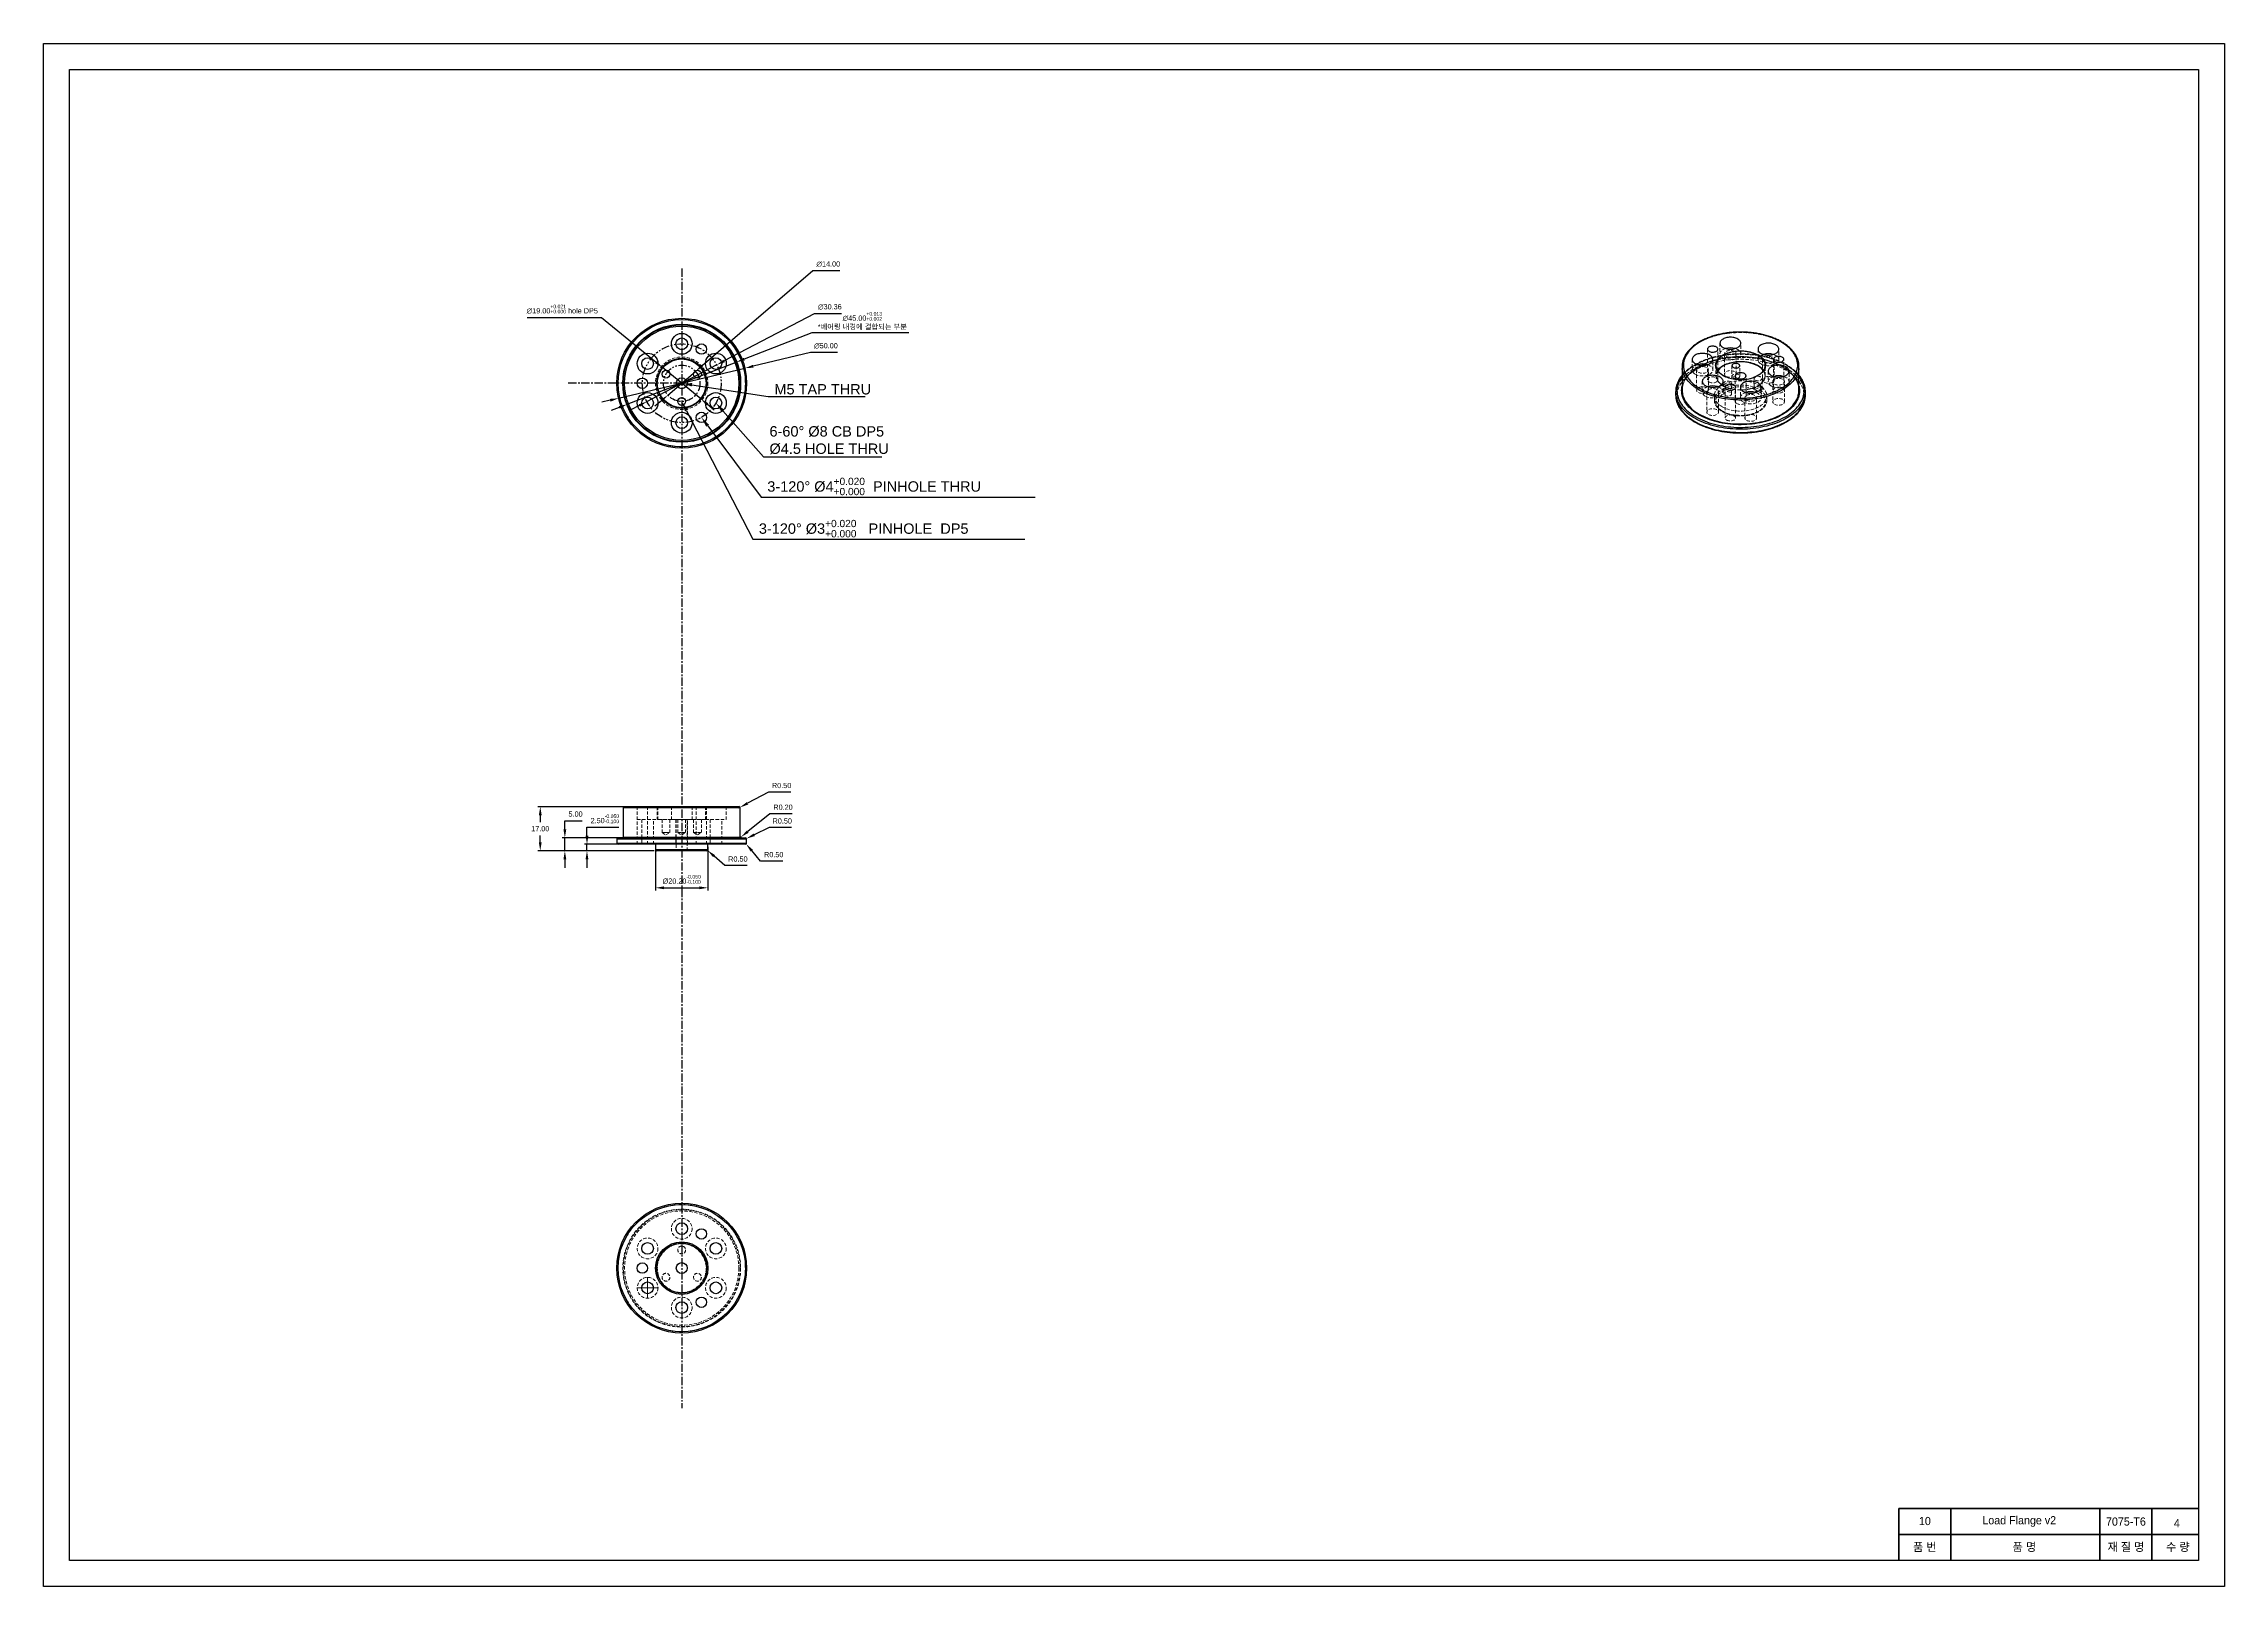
# Model space of a CAD drawing. Header units: millimetres. Extents: x 0 to 7560, y -1188 to 891.
# Drawn here: x 840 to 1680, y -1188 to -594 of the extents above; entities that cross this region are included whole.
import ezdxf
from ezdxf import colors
from ezdxf.entities.mleader import LeaderData, LeaderLine
from ezdxf.math import Vec2, Vec3

# ---------------------------------------------------------------- set-up
doc = ezdxf.new("R2010")
doc.units = ezdxf.units.MM
doc.header["$PDSIZE"] = -1
for name, pattern in [('CENTER', [10.16, 6.35, -1.27, 1.27, -1.27]), ('HIDDEN', [1.905, 1.27, -0.635]), ('PHANTOM', [12.7, 6.35, -1.27, 1.27, -1.27, 1.27, -1.27])]:
    doc.linetypes.add(name, pattern=pattern)
doc.layers.get('0').update_dxf_attribs({"lineweight": 50})
for name, color, linetype, lineweight in [('보조선', 1, 'PHANTOM', 25), ('중심선', 1, 'CENTER', 25), ('중요 치수', 4, 'Continuous', 18), ('치수선', 6, 'Continuous', 18)]:
    doc.layers.add(name, color=color, linetype=linetype, lineweight=lineweight)
doc.styles.get("Standard").update_dxf_attribs({"font": 'arial.ttf', "height": 2})
doc.dimstyles.new('ISO-25', dxfattribs={"dimtxt": 2.5, "dimasz": 2.5, "dimexe": 1.25, "dimexo": 0.625, "dimtad": 1, "dimtxsty": 'Standard', "dimcen": 2.5, "dimadec": 0, "dimazin": 0, "dimtfac": 1, "dimtmove": 0, "dimatfit": 3, "dimfxl": 1, "dimarcsym": 0})

# ---------------------------------------------------------------- blocks, each defined once
blk = doc.blocks.new('SW_CENTERMARKSYMBOL_1')
at = {"color": 0, "linetype": 'Continuous', "lineweight": 18}
for p, q in [((-2.5, 0), (-4.15, 0)), ((0, 0), (-2.5, 0)), ((0, 2.5), (0, 4.15)), ((0, 0), (0, 2.5)), ((0, 0), (0, -2.5)), ((0, 0), (2.5, 0)), ((2.5, 0), (4.15, 0)), ((0, -2.5), (0, -4.15))]:
    blk.add_line(p, q, dxfattribs=at)
blk = doc.blocks.new('*D453')
at = {"layer": 'Defpoints', "color": 0, "ltscale": 0.5, "transparency": 16777216}
for p in [(1110.26, -718.75), (1061.62, -730.32)]:
    blk.add_point(p, dxfattribs=at)
at = {"layer": '치수선', "color": 0, "lineweight": -2, "ltscale": 0.5, "transparency": 16777216}
for p, q in [((1135.5, -712.75), (1113.47, -717.99)), ((1145.94, -712.75), (1135.5, -712.75)), ((1061.62, -730.32), (1110.26, -718.75)), ((1058.4, -731.09), (1055.19, -731.85))]:
    blk.add_line(p, q, dxfattribs=at)
at = {"layer": '치수선', "color": 0, "ltscale": 0.5, "transparency": 16777216}
for points in [[(1113.34, -717.45), (1113.6, -718.52), (1110.26, -718.75)], [(1058.28, -730.55), (1058.53, -731.62), (1061.62, -730.32)]]:
    blk.add_solid(points, dxfattribs=at)
at = {"layer": '치수선', "color": 0, "ltscale": 0.5, "transparency": 16777216, "insert": (1141.48, -710.14), "char_height": 2, "attachment_point": 5}
blk.add_mtext('∅50.00', dxfattribs=at)
blk = doc.blocks.new('*D454')
at = {"layer": 'Defpoints', "color": 0, "ltscale": 0.5, "transparency": 16777216}
for p in [(1106.93, -716.43), (1064.95, -732.64)]:
    blk.add_point(p, dxfattribs=at)
at = {"layer": '중요 치수', "color": 0, "lineweight": -2, "ltscale": 0.5, "transparency": 16777216}
for p, q in [((1136.08, -705.18), (1110.01, -715.24)), ((1173.41, -705.18), (1136.08, -705.18)), ((1064.95, -732.64), (1106.93, -716.43)), ((1061.87, -733.83), (1058.79, -735.02))]:
    blk.add_line(p, q, dxfattribs=at)
at = {"layer": '중요 치수', "color": 0, "ltscale": 0.5, "transparency": 16777216}
for points in [[(1109.81, -714.73), (1110.21, -715.76), (1106.93, -716.43)], [(1061.67, -733.31), (1062.07, -734.34), (1064.95, -732.64)]]:
    blk.add_solid(points, dxfattribs=at)
at = {"layer": '중요 치수', "color": 0, "ltscale": 0.5, "transparency": 16777216, "insert": (1155.51, -700.54), "char_height": 2, "attachment_point": 5}
blk.add_mtext('∅45.00{\\H0.7x;\\S+0.013^ +0.002;}\\P*{\\fGulim|b0|i0|c129|p50;베어링} {\\fGulim|b0|i0|c129|p50;내경에} {\\fGulim|b0|i0|c129|p50;결합되는} {\\fGulim|b0|i0|c129|p50;부분}', dxfattribs=at)
blk = doc.blocks.new('*D455')
at = {"layer": 'Defpoints', "color": 0, "ltscale": 0.5, "transparency": 16777216}
for p in [(1099.38, -717.48), (1072.5, -731.59)]:
    blk.add_point(p, dxfattribs=at)
at = {"layer": '치수선', "color": 0, "lineweight": -2, "ltscale": 0.5, "transparency": 16777216}
for p, q in [((1137, -697.74), (1102.3, -715.95)), ((1147.44, -697.74), (1137, -697.74)), ((1072.5, -731.59), (1099.38, -717.48)), ((1069.57, -733.13), (1066.65, -734.66))]:
    blk.add_line(p, q, dxfattribs=at)
at = {"layer": '치수선', "color": 0, "ltscale": 0.5, "transparency": 16777216}
for points in [[(1102.05, -715.46), (1102.56, -716.43), (1099.38, -717.48)], [(1069.32, -732.64), (1069.83, -733.61), (1072.5, -731.59)]]:
    blk.add_solid(points, dxfattribs=at)
at = {"layer": '치수선', "color": 0, "ltscale": 0.5, "transparency": 16777216, "insert": (1142.98, -695.14), "char_height": 2, "attachment_point": 5}
blk.add_mtext('∅30.36', dxfattribs=at)
blk = doc.blocks.new('*D456')
at = {"layer": 'Defpoints', "color": 0, "ltscale": 0.5, "transparency": 16777216}
for p in [(1078.58, -718.52), (1093.29, -730.55)]:
    blk.add_point(p, dxfattribs=at)
at = {"layer": '중요 치수', "color": 0, "lineweight": -2, "ltscale": 0.5, "transparency": 16777216}
for p, q in [((1026.34, -699.25), (1055, -699.25)), ((1055, -699.25), (1076.03, -716.43)), ((1093.29, -730.55), (1078.58, -718.52)), ((1095.85, -732.64), (1098.41, -734.73))]:
    blk.add_line(p, q, dxfattribs=at)
at = {"layer": '중요 치수', "color": 0, "ltscale": 0.5, "transparency": 16777216}
for points in [[(1076.37, -716.01), (1075.68, -716.86), (1078.58, -718.52)], [(1096.2, -732.21), (1095.5, -733.06), (1093.29, -730.55)]]:
    blk.add_solid(points, dxfattribs=at)
at = {"layer": '중요 치수', "color": 0, "ltscale": 0.5, "transparency": 16777216, "insert": (1039.91, -696.02), "char_height": 2, "attachment_point": 5}
blk.add_mtext('∅19.00{\\H0.7x;\\S+0.021^ +0.000;} hole DP5', dxfattribs=at)
blk = doc.blocks.new('*D457')
at = {"layer": 'Defpoints', "color": 0, "ltscale": 0.5, "transparency": 16777216}
for p in [(1091.25, -719.98), (1080.62, -729.09)]:
    blk.add_point(p, dxfattribs=at)
at = {"layer": '치수선', "color": 0, "lineweight": -2, "ltscale": 0.5, "transparency": 16777216}
for p, q in [((1136.41, -681.26), (1093.76, -717.83)), ((1146.85, -681.26), (1136.41, -681.26)), ((1080.62, -729.09), (1091.25, -719.98)), ((1078.12, -731.24), (1075.61, -733.39))]:
    blk.add_line(p, q, dxfattribs=at)
at = {"layer": '치수선', "color": 0, "ltscale": 0.5, "transparency": 16777216}
for points in [[(1093.4, -717.41), (1094.12, -718.25), (1091.25, -719.98)], [(1077.76, -730.82), (1078.48, -731.66), (1080.62, -729.09)]]:
    blk.add_solid(points, dxfattribs=at)
at = {"layer": '치수선', "color": 0, "ltscale": 0.5, "transparency": 16777216, "insert": (1142.39, -678.66), "char_height": 2, "attachment_point": 5}
blk.add_mtext('∅14.00', dxfattribs=at)
blk = doc.blocks.new('*D406')
at = {"layer": 'Defpoints', "color": 0, "ltscale": 0.5, "transparency": 16777216}
for p in [(1108.64, -899.36), (1108.79, -899.23)]:
    blk.add_point(p, dxfattribs=at)
at = {"layer": '치수선', "color": 0, "lineweight": -2, "ltscale": 0.5, "transparency": 16777216}
for p, q in [((1119.89, -890.33), (1111.37, -897.17)), ((1128.51, -890.33), (1119.89, -890.33)), ((1108.64, -899.36), (1108.79, -899.23))]:
    blk.add_line(p, q, dxfattribs=at)
blk.add_arc((1108.64, -899.36), 0.2, 270, 38.75565, dxfattribs=at)
at = {"layer": '치수선', "color": 0, "ltscale": 0.5, "transparency": 16777216}
blk.add_solid([(1111.03, -896.74), (1111.71, -897.6), (1108.79, -899.23)], dxfattribs=at)
at = {"layer": '치수선', "color": 0, "ltscale": 0.5, "transparency": 16777216, "insert": (1124.96, -887.78), "char_height": 2, "attachment_point": 5}
blk.add_mtext('R0.20', dxfattribs=at)
blk = doc.blocks.new('*D407')
at = {"layer": 'Defpoints', "color": 0, "ltscale": 0.5, "transparency": 16777216}
for p in [(1107.94, -888.06), (1108.38, -887.82)]:
    blk.add_point(p, dxfattribs=at)
at = {"layer": '치수선', "color": 0, "lineweight": -2, "ltscale": 0.5, "transparency": 16777216}
for p, q in [((1119.34, -881.98), (1111.29, -886.27)), ((1127.96, -881.98), (1119.34, -881.98)), ((1107.94, -888.06), (1108.38, -887.82))]:
    blk.add_line(p, q, dxfattribs=at)
at = {"layer": '치수선', "color": 0, "ltscale": 0.5, "transparency": 16777216}
blk.add_solid([(1111.03, -885.78), (1111.55, -886.76), (1108.38, -887.82)], dxfattribs=at)
at = {"layer": '치수선', "color": 0, "ltscale": 0.5, "transparency": 16777216, "insert": (1124.41, -879.43), "char_height": 2, "attachment_point": 5}
blk.add_mtext('R0.50', dxfattribs=at)
blk = doc.blocks.new('*D408')
at = {"layer": 'Defpoints', "color": 0, "ltscale": 0.5, "transparency": 16777216}
for p in [(1110.44, -900.06), (1110.89, -899.84)]:
    blk.add_point(p, dxfattribs=at)
at = {"layer": '치수선', "color": 0, "lineweight": -2, "ltscale": 0.5, "transparency": 16777216}
for p, q in [((1119.57, -895.62), (1113.86, -898.4)), ((1128.2, -895.62), (1119.57, -895.62)), ((1110.44, -900.06), (1110.89, -899.84))]:
    blk.add_line(p, q, dxfattribs=at)
at = {"layer": '치수선', "color": 0, "ltscale": 0.5, "transparency": 16777216}
blk.add_solid([(1113.62, -897.9), (1114.1, -898.89), (1110.89, -899.84)], dxfattribs=at)
at = {"layer": '치수선', "color": 0, "ltscale": 0.5, "transparency": 16777216, "insert": (1124.65, -893.08), "char_height": 2, "attachment_point": 5}
blk.add_mtext('R0.50', dxfattribs=at)
blk = doc.blocks.new('*D409')
at = {"layer": 'Defpoints', "color": 0, "ltscale": 0.5, "transparency": 16777216}
for p in [(1110.44, -901.56), (1110.76, -901.94)]:
    blk.add_point(p, dxfattribs=at)
at = {"layer": '치수선', "color": 0, "lineweight": -2, "ltscale": 0.5, "transparency": 16777216}
for p, q in [((1110.44, -901.56), (1110.76, -901.94)), ((1116.31, -908.57), (1112.88, -904.47)), ((1124.93, -908.57), (1116.31, -908.57))]:
    blk.add_line(p, q, dxfattribs=at)
at = {"layer": '치수선', "color": 0, "ltscale": 0.5, "transparency": 16777216}
blk.add_solid([(1113.3, -904.12), (1112.46, -904.83), (1110.76, -901.94)], dxfattribs=at)
at = {"layer": '치수선', "color": 0, "ltscale": 0.5, "transparency": 16777216, "insert": (1121.38, -906.03), "char_height": 2, "attachment_point": 5}
blk.add_mtext('R0.50', dxfattribs=at)
blk = doc.blocks.new('*D410')
at = {"layer": 'Defpoints', "color": 0, "ltscale": 0.5, "transparency": 16777216}
for p in [(1095.54, -904.06), (1095.91, -904.39)]:
    blk.add_point(p, dxfattribs=at)
at = {"layer": '치수선', "color": 0, "lineweight": -2, "ltscale": 0.5, "transparency": 16777216}
for p, q in [((1095.54, -904.06), (1095.91, -904.39)), ((1102.49, -910.27), (1098.37, -906.59)), ((1111.12, -910.27), (1102.49, -910.27))]:
    blk.add_line(p, q, dxfattribs=at)
at = {"layer": '치수선', "color": 0, "ltscale": 0.5, "transparency": 16777216}
blk.add_solid([(1098.74, -906.18), (1098.01, -907), (1095.91, -904.39)], dxfattribs=at)
at = {"layer": '치수선', "color": 0, "ltscale": 0.5, "transparency": 16777216, "insert": (1107.57, -907.73), "char_height": 2, "attachment_point": 5}
blk.add_mtext('R0.50', dxfattribs=at)
blk = doc.blocks.new('*D530')
at = {"layer": 'Defpoints', "color": 0, "ltscale": 0.5, "transparency": 16777216}
for p in [(1075.84, -902.06), (1096.04, -902.06), (1096.04, -918.8)]:
    blk.add_point(p, dxfattribs=at)
at = {"layer": '중요 치수', "color": 0, "lineweight": -2, "ltscale": 0.5, "transparency": 16777216}
for p, q in [((1075.84, -903.06), (1075.84, -919.8)), ((1096.04, -903.06), (1096.04, -919.8)), ((1079.14, -918.8), (1092.74, -918.8))]:
    blk.add_line(p, q, dxfattribs=at)
at = {"layer": '중요 치수', "color": 0, "ltscale": 0.5, "transparency": 16777216}
for points in [[(1079.14, -918.25), (1079.14, -919.35), (1075.84, -918.8)], [(1092.74, -918.25), (1092.74, -919.35), (1096.04, -918.8)]]:
    blk.add_solid(points, dxfattribs=at)
at = {"layer": '중요 치수', "color": 0, "ltscale": 0.5, "transparency": 16777216, "insert": (1085.94, -915.57), "char_height": 2, "attachment_point": 5}
blk.add_mtext('%%C20.20{\\H0.7x;\\S-0.050^ -0.100;} ', dxfattribs=at)
blk = doc.blocks.new('*D531')
at = {"layer": 'Defpoints', "color": 0, "ltscale": 0.5, "transparency": 16777216}
for p in [(1049.44, -902.06), (1076.34, -902.06), (1076.34, -904.56)]:
    blk.add_point(p, dxfattribs=at)
at = {"layer": '중요 치수', "color": 0, "lineweight": -2, "ltscale": 0.5, "transparency": 16777216}
for p, q in [((1049.44, -898.76), (1049.44, -895.46)), ((1049.44, -895.46), (1061.71, -895.46)), ((1075.34, -902.06), (1048.44, -902.06)), ((1075.34, -904.56), (1048.44, -904.56)), ((1049.44, -904.56), (1049.44, -902.06)), ((1049.44, -907.86), (1049.44, -911.16))]:
    blk.add_line(p, q, dxfattribs=at)
at = {"layer": '중요 치수', "color": 0, "ltscale": 0.5, "transparency": 16777216}
for points in [[(1048.89, -898.76), (1049.99, -898.76), (1049.44, -902.06)], [(1048.89, -907.86), (1049.99, -907.86), (1049.44, -904.56)]]:
    blk.add_solid(points, dxfattribs=at)
at = {"layer": '중요 치수', "color": 0, "ltscale": 0.5, "transparency": 16777216, "insert": (1056.33, -892.25), "char_height": 2, "attachment_point": 5}
blk.add_mtext('2.50{\\H0.7x;\\S-0.050^ -0.100;} ', dxfattribs=at)
blk = doc.blocks.new('*D532')
at = {"layer": 'Defpoints', "color": 0, "ltscale": 0.5, "transparency": 16777216}
for p in [(1040.92, -899.56), (1076.34, -899.56), (1076.34, -904.56)]:
    blk.add_point(p, dxfattribs=at)
at = {"layer": '치수선', "color": 0, "lineweight": -2, "ltscale": 0.5, "transparency": 16777216}
for p, q in [((1040.92, -896.26), (1040.92, -892.96)), ((1040.92, -892.96), (1047.63, -892.96)), ((1075.34, -899.56), (1039.92, -899.56)), ((1075.34, -904.56), (1039.92, -904.56)), ((1040.92, -904.56), (1040.92, -899.56)), ((1040.92, -907.86), (1040.92, -911.16))]:
    blk.add_line(p, q, dxfattribs=at)
at = {"layer": '치수선', "color": 0, "ltscale": 0.5, "transparency": 16777216}
for points in [[(1040.37, -896.26), (1041.47, -896.26), (1040.92, -899.56)], [(1040.37, -907.86), (1041.47, -907.86), (1040.92, -904.56)]]:
    blk.add_solid(points, dxfattribs=at)
at = {"layer": '치수선', "color": 0, "ltscale": 0.5, "transparency": 16777216, "insert": (1045.04, -890.41), "char_height": 2, "attachment_point": 5}
blk.add_mtext('5.00', dxfattribs=at)
blk = doc.blocks.new('*D533')
at = {"layer": 'Defpoints', "color": 0, "ltscale": 0.5, "transparency": 16777216}
for p in [(1031.45, -887.56), (1076.34, -887.56), (1076.34, -904.56)]:
    blk.add_point(p, dxfattribs=at)
at = {"layer": '치수선', "color": 0, "lineweight": -2, "ltscale": 0.5, "transparency": 16777216}
for p, q in [((1075.34, -887.56), (1030.45, -887.56)), ((1031.45, -890.86), (1031.45, -893.51)), ((1031.45, -901.26), (1031.45, -898.6)), ((1075.34, -904.56), (1030.45, -904.56))]:
    blk.add_line(p, q, dxfattribs=at)
at = {"layer": '치수선', "color": 0, "ltscale": 0.5, "transparency": 16777216}
for points in [[(1030.9, -890.86), (1032, -890.86), (1031.45, -887.56)], [(1030.9, -901.26), (1032, -901.26), (1031.45, -904.56)]]:
    blk.add_solid(points, dxfattribs=at)
at = {"layer": '치수선', "color": 0, "ltscale": 0.5, "transparency": 16777216, "insert": (1031.45, -896.06), "char_height": 2, "attachment_point": 5}
blk.add_mtext('17.00', dxfattribs=at)

msp = doc.modelspace()

# ---------------------------------------------------------------- linework, layer by layer
at = {"color": 7, "linetype": 'HIDDEN', "lineweight": 18}
for p, q in [((1481.053, -711.399), (1481.053, -723.239)), ((1485.053, -723.239), (1485.053, -711.399)), ((1485.858, -709.131), (1485.858, -713.214)), ((1487.608, -713.214), (1487.608, -720.971)), ((1492.108, -720.971), (1492.108, -713.214)), ((1493.858, -713.214), (1493.858, -709.131)), ((1500.521, -711.399), (1500.521, -715.482)), ((1508.521, -715.482), (1508.521, -711.399)), ((1475.124, -715.328), (1475.124, -719.41)), ((1476.874, -719.41), (1476.874, -727.167)), ((1481.374, -727.167), (1481.374, -719.41)), ((1483.124, -719.41), (1483.124, -715.328)), ((1484.287, -717.677), (1484.287, -721.597)), ((1490.475, -717.775), (1490.475, -721.858)), ((1491.687, -721.678), (1491.687, -731.477)), ((1493.475, -721.858), (1493.475, -717.775)), ((1495.887, -731.477), (1495.887, -721.678)), ((1502.271, -715.482), (1502.271, -723.239)), ((1503.287, -721.597), (1503.287, -717.677)), ((1504.45, -719.864), (1504.45, -723.946)), ((1506.45, -715.328), (1506.45, -727.167)), ((1506.771, -723.239), (1506.771, -715.482)), ((1510.45, -727.167), (1510.45, -715.328)), ((1512.45, -723.946), (1512.45, -719.864)), ((1479.053, -723.792), (1479.053, -727.875)), ((1480.803, -727.875), (1480.803, -735.632)), ((1483.687, -729.436), (1483.687, -731.069)), ((1485.303, -735.632), (1485.303, -727.875)), ((1487.053, -727.875), (1487.053, -723.792)), ((1487.337, -724.536), (1487.337, -728.619)), ((1487.858, -726.06), (1487.858, -737.9)), ((1490.337, -728.619), (1490.337, -724.536)), ((1491.858, -737.9), (1491.858, -726.06)), ((1493.716, -726.06), (1493.716, -730.143)), ((1495.466, -730.143), (1495.466, -737.9)), ((1499.049, -722.724), (1499.049, -726.807)), ((1499.966, -737.9), (1499.966, -730.143)), ((1501.716, -730.143), (1501.716, -726.06)), ((1502.049, -726.807), (1502.049, -722.724)), ((1503.887, -731.069), (1503.887, -729.436)), ((1506.2, -723.946), (1506.2, -731.704)), ((1510.7, -731.704), (1510.7, -723.946)), ((1483.687, -731.036), (1483.687, -731.069)), ((1503.887, -731.069), (1503.887, -731.029)), ((1063.439, -888.059), (1108.439, -888.059)), ((1068.759, -887.559), (1068.759, -902.059)), ((1068.792, -887.559), (1068.792, -892.559)), ((1072.759, -902.059), (1072.759, -887.559)), ((1076.439, -887.659), (1076.439, -892.459)), ((1076.445, -887.659), (1095.432, -887.659)), ((1076.792, -892.559), (1076.792, -887.559)), ((1081.939, -887.559), (1081.939, -892.559)), ((1089.939, -892.559), (1089.939, -887.559)), ((1091.529, -887.559), (1091.529, -902.059)), ((1095.085, -887.559), (1095.085, -892.559)), ((1095.439, -892.459), (1095.439, -887.659)), ((1095.529, -902.059), (1095.529, -887.559)), ((1103.085, -892.559), (1103.085, -887.559)), ((1068.792, -892.559), (1072.792, -892.559)), ((1070.542, -892.559), (1070.542, -902.059)), ((1072.792, -892.559), (1076.792, -892.559)), ((1075.042, -902.059), (1075.042, -892.559)), ((1095.432, -892.459), (1076.445, -892.459)), ((1076.792, -892.559), (1081.939, -892.559)), ((1078.376, -892.559), (1078.376, -897.559)), ((1078.376, -897.559), (1079.876, -897.559)), ((1078.376, -897.559), (1079.876, -898.46)), ((1079.876, -897.559), (1081.376, -897.559)), ((1079.876, -898.46), (1081.376, -897.559)), ((1081.376, -897.559), (1081.376, -892.559)), ((1081.939, -892.559), (1085.939, -892.559)), ((1083.689, -892.559), (1083.689, -902.059)), ((1083.839, -892.559), (1083.839, -904.559)), ((1084.439, -892.559), (1084.439, -897.559)), ((1084.439, -897.559), (1085.939, -897.559)), ((1084.439, -897.559), (1085.939, -898.46)), ((1085.939, -892.559), (1089.939, -892.559)), ((1085.939, -897.559), (1087.439, -897.559)), ((1085.939, -898.46), (1087.439, -897.559)), ((1087.439, -897.559), (1087.439, -892.559)), ((1088.039, -904.559), (1088.039, -892.559)), ((1088.189, -902.059), (1088.189, -892.559)), ((1089.939, -892.559), (1095.085, -892.559)), ((1090.501, -892.559), (1090.501, -897.559)), ((1090.501, -897.559), (1092.001, -897.559)), ((1090.501, -897.559), (1092.001, -898.46)), ((1092.001, -897.559), (1093.501, -897.559)), ((1092.001, -898.46), (1093.501, -897.559)), ((1093.501, -897.559), (1093.501, -892.559)), ((1095.085, -892.559), (1099.085, -892.559)), ((1096.835, -892.559), (1096.835, -902.059)), ((1099.085, -892.559), (1103.085, -892.559)), ((1101.335, -902.059), (1101.335, -892.559)), ((1060.939, -900.059), (1110.939, -900.059)), ((1110.939, -901.559), (1060.939, -901.559)), ((1108.439, -899.359), (1063.439, -899.359)), ((1096.039, -904.059), (1075.839, -904.059))]:
    msp.add_line(p, q, dxfattribs=at)
at = {"color": 7, "linetype": 'Continuous', "lineweight": 25}
for p, q in [((1471.287, -718.004), (1471.287, -727.231)), ((1502.478, -719.381), (1502.661, -719.639)), ((1516.287, -727.231), (1516.287, -718.004)), ((1468.787, -727.802), (1468.787, -729.027)), ((1518.787, -729.027), (1518.787, -727.802)), ((1063.439, -888.059), (1063.439, -899.359)), ((1085.939, -888.059), (1063.439, -888.059)), ((1063.939, -887.559), (1085.939, -887.559)), ((1085.939, -887.559), (1107.939, -887.559)), ((1108.439, -888.059), (1085.939, -888.059)), ((1108.439, -899.359), (1108.439, -888.059)), ((1060.939, -900.059), (1060.939, -901.559)), ((1085.939, -900.059), (1060.939, -900.059)), ((1060.939, -901.559), (1085.939, -901.559)), ((1061.439, -899.559), (1085.939, -899.559)), ((1085.939, -902.059), (1061.439, -902.059)), ((1063.439, -899.359), (1085.939, -899.359)), ((1075.839, -902.059), (1075.839, -904.059)), ((1075.839, -904.059), (1085.939, -904.059)), ((1085.939, -904.559), (1076.339, -904.559)), ((1085.939, -899.359), (1108.439, -899.359)), ((1085.939, -899.559), (1110.439, -899.559)), ((1110.939, -900.059), (1085.939, -900.059)), ((1085.939, -901.559), (1110.939, -901.559)), ((1110.439, -902.059), (1085.939, -902.059)), ((1085.939, -904.059), (1096.039, -904.059)), ((1095.539, -904.559), (1085.939, -904.559)), ((1096.039, -904.059), (1096.039, -902.059)), ((1110.939, -901.559), (1110.939, -900.059))]:
    msp.add_line(p, q, dxfattribs=at)
for p, q in [((1554.749, -1157.768), (1670.146, -1157.768)), ((1554.749, -1177.768), (1554.749, -1157.768)), ((1574.749, -1177.768), (1574.749, -1157.768)), ((1632.232, -1177.768), (1632.232, -1157.768)), ((1652.232, -1177.768), (1652.232, -1157.768)), ((1554.749, -1167.768), (1670.146, -1167.768))]:
    msp.add_line(p, q)
at = {"color": 7, "linetype": 'HIDDEN', "lineweight": 18, "flags": 128}
for points in [[(1471.343, -717.087), (1471.429, -716.55), (1471.572, -715.942), (1471.766, -715.338), (1472.009, -714.741), (1472.3, -714.151), (1472.639, -713.569), (1473.025, -712.998), (1473.458, -712.437), (1473.936, -711.889), (1474.458, -711.355), (1475.024, -710.836), (1475.631, -710.332), (1476.279, -709.846), (1476.966, -709.377), (1477.69, -708.928), (1478.451, -708.5), (1479.245, -708.092), (1480.072, -707.707), (1480.93, -707.344), (1481.816, -707.006), (1482.729, -706.692), (1483.667, -706.403), (1484.627, -706.14), (1485.608, -705.904), (1486.607, -705.694), (1487.622, -705.512), (1488.651, -705.358), (1489.691, -705.232), (1490.74, -705.135), (1491.797, -705.066), (1492.857, -705.026), (1493.92, -705.015), (1494.982, -705.033), (1496.042, -705.08), (1497.097, -705.156), (1498.144, -705.261), (1499.182, -705.394), (1500.207, -705.555), (1501.218, -705.744), (1502.213, -705.96), (1503.189, -706.203), (1504.144, -706.473), (1505.075, -706.768), (1505.982, -707.088), (1506.861, -707.433), (1507.711, -707.801), (1508.531, -708.192), (1509.317, -708.605), (1510.068, -709.039), (1510.784, -709.493), (1511.461, -709.966), (1512.099, -710.456), (1512.696, -710.964), (1513.25, -711.487), (1513.762, -712.025), (1514.229, -712.576), (1514.65, -713.14), (1515.024, -713.714), (1515.352, -714.298), (1515.631, -714.89), (1515.861, -715.489), (1516.042, -716.093), (1516.174, -716.702), (1516.231, -717.088)], [(1468.842, -726.85), (1468.927, -726.278), (1469.069, -725.64), (1469.261, -725.007), (1469.501, -724.379), (1469.789, -723.757), (1470.125, -723.144), (1470.508, -722.54), (1470.937, -721.947), (1471.412, -721.365), (1471.931, -720.796), (1472.493, -720.241), (1473.098, -719.701), (1473.743, -719.177), (1474.429, -718.67), (1475.153, -718.181), (1475.914, -717.712), (1476.71, -717.262), (1477.54, -716.833), (1478.403, -716.426), (1479.296, -716.042), (1480.218, -715.681), (1481.167, -715.344), (1482.141, -715.032), (1483.138, -714.745), (1484.156, -714.484), (1485.193, -714.25), (1486.247, -714.042), (1487.317, -713.862), (1488.399, -713.709), (1489.492, -713.585), (1490.593, -713.489), (1491.701, -713.421), (1492.813, -713.381), (1493.926, -713.37), (1495.04, -713.388), (1496.151, -713.435), (1497.257, -713.51), (1498.357, -713.613), (1499.447, -713.745), (1500.526, -713.904), (1501.592, -714.092), (1502.642, -714.306), (1503.675, -714.547), (1504.688, -714.814), (1505.679, -715.108), (1506.647, -715.426), (1507.589, -715.769), (1508.504, -716.136), (1509.39, -716.526), (1510.245, -716.939), (1511.067, -717.373), (1511.854, -717.827), (1512.606, -718.302), (1513.32, -718.795), (1513.996, -719.306), (1514.632, -719.835), (1515.226, -720.379), (1515.777, -720.937), (1516.285, -721.51), (1516.749, -722.094), (1517.166, -722.69), (1517.538, -723.297), (1517.862, -723.912), (1518.138, -724.535), (1518.366, -725.164), (1518.545, -725.799), (1518.675, -726.438), (1518.729, -726.818)], [(1516.287, -721.797), (1515.886, -721.288), (1515.386, -720.718), (1514.841, -720.162), (1514.254, -719.62), (1513.624, -719.094), (1512.954, -718.585), (1512.245, -718.094), (1511.498, -717.622), (1510.715, -717.17), (1509.898, -716.739), (1509.047, -716.329), (1508.165, -715.942), (1507.254, -715.579), (1506.316, -715.24), (1505.352, -714.925), (1504.364, -714.636), (1503.354, -714.374), (1502.325, -714.137), (1501.279, -713.928), (1500.217, -713.746), (1499.142, -713.593), (1498.057, -713.467), (1496.962, -713.37), (1495.861, -713.301), (1494.756, -713.262), (1493.649, -713.251), (1492.542, -713.269), (1491.437, -713.316), (1490.338, -713.391), (1489.245, -713.496), (1488.162, -713.628), (1487.09, -713.789), (1486.032, -713.978), (1484.99, -714.194), (1483.966, -714.437), (1482.961, -714.706), (1481.979, -715.002), (1481.021, -715.322), (1480.089, -715.668), (1479.185, -716.037), (1478.311, -716.429), (1477.469, -716.844), (1476.66, -717.281), (1475.886, -717.738), (1475.148, -718.215), (1474.449, -718.71), (1473.789, -719.224), (1473.17, -719.754), (1472.593, -720.299), (1472.059, -720.859), (1471.57, -721.433), (1471.287, -721.797)], [(1487.988, -711.172), (1487.73, -711.259), (1487.364, -711.408), (1487.03, -711.581), (1486.731, -711.774), (1486.471, -711.985), (1486.254, -712.212), (1486.083, -712.451), (1485.958, -712.7), (1485.883, -712.955), (1485.858, -713.214), (1485.883, -713.472), (1485.958, -713.728), (1486.083, -713.976), (1486.254, -714.216), (1486.471, -714.442), (1486.731, -714.653), (1487.03, -714.847)], [(1487.03, -714.847), (1487.364, -715.019), (1487.73, -715.169), (1488.123, -715.294), (1488.537, -715.393), (1488.968, -715.465), (1489.41, -715.508), (1489.858, -715.523), (1490.306, -715.508), (1490.748, -715.465), (1491.179, -715.393), (1491.594, -715.294), (1491.986, -715.169), (1492.352, -715.019), (1492.687, -714.847), (1492.986, -714.653), (1493.245, -714.442), (1493.462, -714.216), (1493.634, -713.976), (1493.758, -713.728), (1493.833, -713.472), (1493.858, -713.214), (1493.833, -712.955), (1493.758, -712.7), (1493.634, -712.451), (1493.462, -712.212), (1493.245, -711.985), (1492.986, -711.774), (1492.687, -711.581), (1492.352, -711.408), (1491.986, -711.259), (1491.728, -711.172)], [(1488.267, -714.132), (1488.522, -714.259), (1488.807, -714.362), (1489.115, -714.44), (1489.44, -714.49), (1489.774, -714.512), (1490.11, -714.504), (1490.441, -714.468), (1490.758, -714.404), (1491.055, -714.314), (1491.326, -714.198), (1491.564, -714.061), (1491.763, -713.905), (1491.92, -713.733), (1492.032, -713.55), (1492.094, -713.359), (1492.107, -713.165), (1492.069, -712.972), (1491.982, -712.785), (1491.847, -712.607), (1491.669, -712.442), (1491.449, -712.295), (1491.194, -712.169), (1490.91, -712.065), (1490.601, -711.988), (1490.276, -711.938), (1489.942, -711.916), (1489.606, -711.923), (1489.276, -711.959), (1488.958, -712.023), (1488.661, -712.114), (1488.391, -712.229), (1488.153, -712.367), (1487.953, -712.523), (1487.796, -712.694), (1487.685, -712.878), (1487.622, -713.068), (1487.61, -713.262), (1487.647, -713.455), (1487.734, -713.643), (1487.869, -713.821), (1488.048, -713.985), (1488.267, -714.132)], [(1502.651, -713.44), (1502.393, -713.527), (1502.027, -713.676), (1501.693, -713.849), (1501.394, -714.042), (1501.134, -714.253), (1500.917, -714.48), (1500.745, -714.719), (1500.621, -714.968), (1500.546, -715.223), (1500.521, -715.482), (1500.546, -715.74), (1500.621, -715.996), (1500.745, -716.245), (1500.917, -716.484), (1501.134, -716.71), (1501.394, -716.922), (1501.693, -717.115)], [(1501.693, -717.115), (1502.027, -717.287), (1502.393, -717.437), (1502.785, -717.562), (1503.2, -717.661), (1503.631, -717.733), (1504.073, -717.776), (1504.521, -717.791), (1504.969, -717.776), (1505.411, -717.733), (1505.842, -717.661), (1506.256, -717.562), (1506.649, -717.437), (1507.015, -717.287), (1507.349, -717.115), (1507.648, -716.922), (1507.908, -716.71), (1508.125, -716.484), (1508.296, -716.245), (1508.421, -715.996), (1508.496, -715.74), (1508.521, -715.482), (1508.496, -715.223), (1508.421, -714.968), (1508.296, -714.719), (1508.125, -714.48), (1507.908, -714.253), (1507.648, -714.042), (1507.349, -713.849), (1507.015, -713.676), (1506.649, -713.527), (1506.391, -713.44)], [(1518.727, -728.024), (1518.675, -727.663), (1518.545, -727.024), (1518.366, -726.389), (1518.138, -725.76), (1517.862, -725.137), (1517.538, -724.522), (1517.166, -723.915), (1516.749, -723.319), (1516.285, -722.734), (1515.777, -722.162), (1515.226, -721.603), (1514.632, -721.059), (1513.996, -720.531), (1513.32, -720.02), (1512.606, -719.527), (1511.854, -719.052), (1511.067, -718.597), (1510.245, -718.163), (1509.39, -717.751), (1508.504, -717.361), (1507.589, -716.994), (1506.647, -716.651), (1505.679, -716.333), (1504.688, -716.039), (1503.675, -715.772), (1502.642, -715.531), (1501.592, -715.316), (1500.526, -715.129), (1499.447, -714.97), (1498.357, -714.838), (1497.257, -714.735), (1496.151, -714.66), (1495.04, -714.613), (1493.926, -714.595), (1492.813, -714.606), (1491.701, -714.645), (1490.593, -714.713), (1489.492, -714.81), (1488.399, -714.934), (1487.317, -715.087), (1486.247, -715.267), (1485.193, -715.475), (1484.156, -715.709), (1483.138, -715.97), (1482.141, -716.257), (1481.167, -716.569), (1480.218, -716.906), (1479.296, -717.267), (1478.403, -717.651), (1477.54, -718.058), (1476.71, -718.487), (1475.914, -718.936), (1475.153, -719.406), (1474.429, -719.895), (1473.743, -720.402), (1473.098, -720.926), (1472.493, -721.466), (1471.931, -722.021), (1471.412, -722.59), (1470.937, -723.172), (1470.508, -723.765), (1470.125, -724.369), (1469.789, -724.982), (1469.501, -725.603), (1469.261, -726.231), (1469.069, -726.865), (1468.927, -727.503), (1468.849, -728.01)], [(1476.463, -739.437), (1475.698, -738.974), (1474.97, -738.493), (1474.28, -737.993), (1473.63, -737.475), (1473.021, -736.941), (1472.455, -736.392), (1471.932, -735.828), (1471.454, -735.251), (1471.022, -734.663), (1470.636, -734.064), (1470.297, -733.455), (1470.007, -732.838), (1469.765, -732.214), (1469.572, -731.585), (1469.428, -730.951), (1469.334, -730.314), (1469.291, -729.675), (1469.297, -729.036), (1469.353, -728.398), (1469.459, -727.761), (1469.615, -727.128), (1469.821, -726.5), (1470.075, -725.878), (1470.377, -725.263), (1470.728, -724.657), (1471.126, -724.06), (1471.57, -723.474), (1472.059, -722.901), (1472.593, -722.341), (1473.17, -721.795), (1473.789, -721.265), (1474.449, -720.752), (1475.148, -720.256), (1475.886, -719.779), (1476.66, -719.322), (1477.469, -718.886), (1478.311, -718.471), (1479.185, -718.078), (1480.089, -717.709), (1481.021, -717.364), (1481.979, -717.043), (1482.961, -716.748), (1483.966, -716.478), (1484.99, -716.235), (1486.032, -716.019), (1487.09, -715.831), (1488.162, -715.67), (1489.245, -715.537), (1490.338, -715.433), (1491.437, -715.357), (1492.542, -715.31), (1493.649, -715.292), (1494.756, -715.303), (1495.861, -715.343), (1496.962, -715.411), (1498.057, -715.508), (1499.142, -715.634), (1500.217, -715.788), (1501.279, -715.969), (1502.325, -716.179), (1503.354, -716.415), (1504.364, -716.678), (1505.352, -716.967), (1506.316, -717.281), (1507.254, -717.62), (1508.165, -717.984), (1509.047, -718.371), (1509.898, -718.78), (1510.715, -719.211), (1511.498, -719.663), (1512.245, -720.135), (1512.954, -720.626), (1513.624, -721.135), (1514.254, -721.661), (1514.841, -722.203), (1515.386, -722.759), (1515.886, -723.33), (1516.342, -723.912), (1516.751, -724.506), (1517.113, -725.111), (1517.428, -725.723), (1517.695, -726.344), (1517.912, -726.971), (1518.08, -727.603), (1518.199, -728.238), (1518.268, -728.876), (1518.287, -729.515), (1518.255, -730.154), (1518.174, -730.792), (1518.043, -731.427), (1517.862, -732.057), (1517.633, -732.683), (1517.354, -733.302), (1517.027, -733.912), (1516.653, -734.514), (1516.232, -735.105), (1515.766, -735.685), (1515.254, -736.252), (1514.698, -736.805), (1514.1, -737.343), (1513.46, -737.865), (1512.781, -738.369), (1512.062, -738.856), (1511.306, -739.323), (1510.514, -739.77), (1509.688, -740.196), (1508.83, -740.599), (1507.94, -740.98), (1507.022, -741.338), (1506.077, -741.671), (1505.107, -741.979), (1504.113, -742.261), (1503.099, -742.518), (1502.065, -742.747), (1501.015, -742.95), (1499.95, -743.124), (1498.872, -743.271), (1497.784, -743.39), (1496.687, -743.48), (1495.585, -743.541), (1494.479, -743.573), (1493.372, -743.577), (1492.265, -743.552), (1491.162, -743.498), (1490.064, -743.415), (1488.973, -743.303), (1487.893, -743.164), (1486.824, -742.996), (1485.77, -742.8), (1484.732, -742.578), (1483.713, -742.328), (1482.714, -742.052), (1481.737, -741.75), (1480.786, -741.423), (1479.861, -741.072), (1478.964, -740.697), (1478.098, -740.299), (1477.263, -739.878), (1476.463, -739.437)], [(1471.287, -725.658), (1471.35, -725.405), (1471.536, -724.8), (1471.771, -724.201), (1472.055, -723.609), (1472.386, -723.025), (1472.764, -722.45), (1473.189, -721.887), (1473.659, -721.336), (1474.173, -720.798), (1474.73, -720.274), (1475.329, -719.766), (1475.969, -719.275), (1476.647, -718.802), (1477.364, -718.348), (1478.116, -717.913), (1478.903, -717.5), (1479.723, -717.108), (1480.574, -716.739), (1481.454, -716.393), (1482.36, -716.071), (1483.292, -715.774), (1484.247, -715.503), (1485.223, -715.258), (1486.218, -715.04), (1487.229, -714.848), (1488.255, -714.685), (1489.293, -714.549), (1490.341, -714.442), (1491.397, -714.363), (1492.457, -714.312), (1493.521, -714.291), (1494.585, -714.298), (1495.648, -714.334), (1496.706, -714.399), (1497.758, -714.492), (1498.801, -714.613), (1499.833, -714.763), (1500.852, -714.941), (1501.856, -715.146), (1502.841, -715.377), (1503.807, -715.636), (1504.751, -715.92), (1505.67, -716.229), (1506.564, -716.563), (1507.429, -716.92), (1508.265, -717.301), (1509.068, -717.704), (1509.838, -718.128), (1510.573, -718.572), (1511.271, -719.036), (1511.93, -719.519), (1512.55, -720.018), (1513.128, -720.534), (1513.664, -721.065), (1514.156, -721.61), (1514.603, -722.167), (1515.005, -722.736), (1515.36, -723.315), (1515.667, -723.904), (1515.926, -724.5), (1516.137, -725.102), (1516.287, -725.658)], [(1515.915, -724.877), (1515.861, -724.716), (1515.631, -724.117), (1515.352, -723.525), (1515.024, -722.941), (1514.65, -722.367), (1514.229, -721.803), (1513.762, -721.252), (1513.25, -720.714), (1512.696, -720.191), (1512.099, -719.683), (1511.461, -719.192), (1510.784, -718.72), (1510.068, -718.266), (1509.317, -717.832), (1508.531, -717.419), (1507.711, -717.028), (1506.861, -716.66), (1505.982, -716.315), (1505.075, -715.995), (1504.144, -715.7), (1503.189, -715.43), (1502.213, -715.187), (1501.218, -714.971), (1500.207, -714.782), (1499.182, -714.621), (1498.144, -714.488), (1497.097, -714.383), (1496.042, -714.307), (1494.982, -714.26), (1493.92, -714.242), (1492.857, -714.253), (1491.797, -714.293), (1490.74, -714.362), (1489.691, -714.459), (1488.651, -714.585), (1487.622, -714.739), (1486.607, -714.921), (1485.608, -715.13), (1484.627, -715.367), (1483.667, -715.63), (1482.729, -715.919), (1481.816, -716.233), (1480.93, -716.571), (1480.072, -716.934), (1479.245, -717.319), (1478.451, -717.727), (1477.69, -718.155), (1476.966, -718.604), (1476.279, -719.073), (1475.631, -719.559), (1475.024, -720.062), (1474.458, -720.582), (1473.936, -721.116), (1473.458, -721.664), (1473.025, -722.225), (1472.639, -722.796), (1472.3, -723.378), (1472.009, -723.968), (1471.766, -724.565), (1471.598, -725.081)], [(1477.255, -717.369), (1476.996, -717.455), (1476.63, -717.605), (1476.296, -717.777), (1475.997, -717.971), (1475.737, -718.182), (1475.52, -718.408), (1475.349, -718.648), (1475.225, -718.896), (1475.149, -719.152), (1475.124, -719.41), (1475.149, -719.669), (1475.225, -719.924), (1475.349, -720.173), (1475.52, -720.412), (1475.737, -720.639), (1475.997, -720.85), (1476.296, -721.043)], [(1476.296, -721.043), (1476.63, -721.216), (1476.996, -721.366), (1477.389, -721.491), (1477.803, -721.59), (1478.234, -721.662), (1478.676, -721.705), (1479.124, -721.719), (1479.572, -721.705), (1480.014, -721.662), (1480.445, -721.59), (1480.86, -721.491), (1481.252, -721.366), (1481.618, -721.216), (1481.953, -721.043), (1482.252, -720.85), (1482.511, -720.639), (1482.728, -720.412), (1482.9, -720.173), (1483.024, -719.924), (1483.099, -719.669), (1483.124, -719.41), (1483.099, -719.152), (1483.024, -718.896), (1482.9, -718.648), (1482.728, -718.408), (1482.511, -718.182), (1482.252, -717.971), (1481.953, -717.777), (1481.618, -717.605), (1481.252, -717.455), (1480.994, -717.369)], [(1477.533, -720.329), (1477.788, -720.455), (1478.073, -720.559), (1478.381, -720.636), (1478.706, -720.687), (1479.04, -720.708), (1479.376, -720.701), (1479.707, -720.665), (1480.024, -720.601), (1480.321, -720.51), (1480.592, -720.395), (1480.83, -720.258), (1481.029, -720.101), (1481.187, -719.93), (1481.298, -719.746), (1481.36, -719.556), (1481.373, -719.362), (1481.335, -719.169), (1481.248, -718.981), (1481.114, -718.803), (1480.935, -718.639), (1480.715, -718.492), (1480.46, -718.365), (1480.176, -718.262), (1479.867, -718.184), (1479.543, -718.134), (1479.208, -718.112), (1478.872, -718.12), (1478.542, -718.156), (1478.225, -718.22), (1477.927, -718.31), (1477.657, -718.426), (1477.419, -718.563), (1477.219, -718.719), (1477.062, -718.891), (1476.951, -719.074), (1476.888, -719.265), (1476.876, -719.459), (1476.914, -719.652), (1477.001, -719.839), (1477.135, -720.017), (1477.314, -720.182), (1477.533, -720.329)], [(1481.639, -724.055), (1481.884, -724.176), (1482.16, -724.272), (1482.458, -724.341), (1482.772, -724.382), (1483.093, -724.393), (1483.414, -724.375), (1483.725, -724.327), (1484.018, -724.25), (1484.287, -724.148), (1484.523, -724.022), (1484.722, -723.876), (1484.877, -723.713), (1484.985, -723.538), (1485.043, -723.355), (1485.05, -723.169), (1485.004, -722.985), (1484.909, -722.808), (1484.765, -722.642), (1484.577, -722.491), (1484.349, -722.36), (1484.088, -722.251), (1483.8, -722.168), (1483.493, -722.113), (1483.174, -722.087), (1482.852, -722.09), (1482.536, -722.124), (1482.232, -722.186), (1481.95, -722.276), (1481.697, -722.39), (1481.479, -722.527), (1481.301, -722.682), (1481.169, -722.851), (1481.086, -723.031), (1481.054, -723.216), (1481.073, -723.401), (1481.144, -723.582), (1481.264, -723.755), (1481.43, -723.914), (1481.639, -724.055)], [(1484.996, -719.756), (1484.837, -720.02), (1484.651, -720.402), (1484.514, -720.79), (1484.426, -721.183), (1484.389, -721.579), (1484.401, -721.976), (1484.464, -722.37), (1484.576, -722.761), (1484.738, -723.147), (1484.947, -723.524), (1485.204, -723.892), (1485.507, -724.247), (1485.854, -724.589), (1486.243, -724.916), (1486.673, -725.225), (1487.14, -725.516)], [(1484.797, -719.45), (1484.853, -719.543), (1485.048, -719.828)], [(1487.07, -721.555), (1487.578, -721.828), (1488.119, -722.079), (1488.691, -722.306), (1489.29, -722.508), (1489.913, -722.685), (1490.556, -722.835), (1491.217, -722.957), (1491.891, -723.051), (1492.576, -723.117), (1493.267, -723.153), (1493.961, -723.161), (1494.653, -723.139), (1495.342, -723.088), (1496.022, -723.008), (1496.69, -722.899), (1497.342, -722.763), (1497.976, -722.6), (1498.587, -722.41), (1499.173, -722.195), (1499.73, -721.956), (1500.255, -721.694), (1500.745, -721.411), (1501.199, -721.108), (1501.613, -720.786), (1501.985, -720.448), (1502.314, -720.095), (1502.597, -719.73), (1502.687, -719.596)], [(1487.14, -725.516), (1487.643, -725.785), (1488.179, -726.033), (1488.744, -726.258), (1489.337, -726.458), (1489.953, -726.633), (1490.59, -726.781), (1491.244, -726.902), (1491.911, -726.996), (1492.588, -727.061), (1493.272, -727.097), (1493.959, -727.104), (1494.644, -727.082), (1495.325, -727.032), (1495.998, -726.953), (1496.659, -726.845), (1497.305, -726.711), (1497.932, -726.549), (1498.537, -726.361), (1499.116, -726.149), (1499.667, -725.912), (1500.187, -725.653), (1500.672, -725.373), (1501.121, -725.073), (1501.531, -724.755), (1501.899, -724.42), (1502.224, -724.071), (1502.504, -723.709), (1502.738, -723.336), (1502.923, -722.955), (1503.06, -722.566), (1503.148, -722.173), (1503.185, -721.777), (1503.173, -721.381), (1503.11, -720.986), (1502.998, -720.595), (1502.836, -720.21), (1502.627, -719.833), (1502.576, -719.754)], [(1488.267, -721.889), (1488.522, -722.016), (1488.807, -722.119), (1489.115, -722.197), (1489.44, -722.247), (1489.774, -722.269), (1490.11, -722.262), (1490.441, -722.226), (1490.758, -722.161), (1491.055, -722.071), (1491.326, -721.955), (1491.564, -721.818), (1491.763, -721.662), (1491.92, -721.49), (1492.032, -721.307), (1492.094, -721.116), (1492.107, -720.922), (1492.069, -720.729), (1491.982, -720.542), (1491.847, -720.364), (1491.669, -720.2), (1491.449, -720.052), (1491.194, -719.926), (1490.91, -719.823), (1490.601, -719.745), (1490.276, -719.695), (1489.942, -719.673), (1489.606, -719.68), (1489.276, -719.716), (1488.958, -719.78), (1488.661, -719.871), (1488.391, -719.986), (1488.153, -720.124), (1487.953, -720.28), (1487.796, -720.451), (1487.685, -720.635), (1487.622, -720.825), (1487.61, -721.019), (1487.647, -721.212), (1487.734, -721.4), (1487.869, -721.578), (1488.048, -721.742), (1488.267, -721.889)], [(1490.915, -722.47), (1491.128, -722.572), (1491.369, -722.65), (1491.632, -722.701), (1491.906, -722.723), (1492.183, -722.715), (1492.452, -722.679), (1492.705, -722.614), (1492.934, -722.524), (1493.129, -722.411), (1493.286, -722.279), (1493.398, -722.133), (1493.461, -721.977), (1493.474, -721.818), (1493.435, -721.66), (1493.348, -721.508), (1493.213, -721.368), (1493.036, -721.245), (1492.823, -721.143), (1492.581, -721.066), (1492.319, -721.015), (1492.045, -720.993), (1491.768, -721), (1491.499, -721.037), (1491.245, -721.101), (1491.017, -721.192), (1490.821, -721.305), (1490.665, -721.436), (1490.553, -721.583), (1490.49, -721.738), (1490.477, -721.898), (1490.515, -722.056), (1490.603, -722.208), (1490.738, -722.347), (1490.915, -722.47)], [(1499.488, -723.337), (1499.701, -723.439), (1499.943, -723.516), (1500.205, -723.567), (1500.479, -723.589), (1500.756, -723.582), (1501.025, -723.545), (1501.278, -723.481), (1501.507, -723.39), (1501.703, -723.277), (1501.859, -723.146), (1501.971, -722.999), (1502.034, -722.844), (1502.047, -722.684), (1502.009, -722.526), (1501.921, -722.375), (1501.786, -722.235), (1501.609, -722.112), (1501.396, -722.01), (1501.154, -721.932), (1500.892, -721.881), (1500.618, -721.859), (1500.341, -721.867), (1500.072, -721.903), (1499.819, -721.968), (1499.59, -722.058), (1499.395, -722.171), (1499.238, -722.303), (1499.126, -722.449), (1499.063, -722.605), (1499.05, -722.764), (1499.088, -722.923), (1499.176, -723.074), (1499.311, -723.214), (1499.488, -723.337)], [(1502.93, -716.4), (1503.185, -716.527), (1503.47, -716.63), (1503.778, -716.708), (1504.103, -716.758), (1504.437, -716.78), (1504.773, -716.773), (1505.103, -716.736), (1505.421, -716.672), (1505.718, -716.582), (1505.989, -716.466), (1506.226, -716.329), (1506.426, -716.173), (1506.583, -716.001), (1506.694, -715.818), (1506.757, -715.627), (1506.769, -715.433), (1506.732, -715.24), (1506.645, -715.053), (1506.51, -714.875), (1506.331, -714.711), (1506.112, -714.563), (1505.857, -714.437), (1505.572, -714.333), (1505.264, -714.256), (1504.939, -714.206), (1504.605, -714.184), (1504.269, -714.191), (1503.939, -714.227), (1503.621, -714.291), (1503.324, -714.382), (1503.053, -714.497), (1502.816, -714.635), (1502.616, -714.791), (1502.459, -714.962), (1502.348, -715.146), (1502.285, -715.336), (1502.273, -715.53), (1502.31, -715.723), (1502.397, -715.911), (1502.532, -716.089), (1502.711, -716.253), (1502.93, -716.4)], [(1502.93, -724.157), (1503.185, -724.284), (1503.47, -724.387), (1503.778, -724.465), (1504.103, -724.515), (1504.437, -724.537), (1504.773, -724.53), (1505.103, -724.494), (1505.421, -724.43), (1505.718, -724.339), (1505.989, -724.224), (1506.226, -724.086), (1506.426, -723.93), (1506.583, -723.758), (1506.694, -723.575), (1506.757, -723.384), (1506.769, -723.19), (1506.732, -722.998), (1506.645, -722.81), (1506.51, -722.632), (1506.331, -722.468), (1506.112, -722.321), (1505.857, -722.194), (1505.572, -722.091), (1505.264, -722.013), (1504.939, -721.963), (1504.605, -721.941), (1504.269, -721.948), (1503.939, -721.984), (1503.621, -722.048), (1503.324, -722.139), (1503.053, -722.254), (1502.816, -722.392), (1502.616, -722.548), (1502.459, -722.72), (1502.348, -722.903), (1502.285, -723.094), (1502.273, -723.288), (1502.31, -723.48), (1502.397, -723.668), (1502.532, -723.846), (1502.711, -724.01), (1502.93, -724.157)], [(1506.58, -721.905), (1506.322, -721.991), (1505.956, -722.141), (1505.621, -722.314), (1505.322, -722.507), (1505.063, -722.718), (1504.846, -722.945), (1504.674, -723.184), (1504.55, -723.433), (1504.475, -723.688), (1504.45, -723.946), (1504.475, -724.205), (1504.55, -724.46), (1504.674, -724.709), (1504.846, -724.948), (1505.063, -725.175), (1505.322, -725.386), (1505.621, -725.579)], [(1505.621, -725.579), (1505.956, -725.752), (1506.322, -725.902), (1506.714, -726.027), (1507.129, -726.126), (1507.56, -726.198), (1508.002, -726.241), (1508.45, -726.256), (1508.898, -726.241), (1509.34, -726.198), (1509.771, -726.126), (1510.185, -726.027), (1510.578, -725.902), (1510.944, -725.752), (1511.278, -725.579), (1511.577, -725.386), (1511.837, -725.175), (1512.054, -724.948), (1512.225, -724.709), (1512.35, -724.46), (1512.425, -724.205), (1512.45, -723.946), (1512.425, -723.688), (1512.35, -723.433), (1512.225, -723.184), (1512.054, -722.945), (1511.837, -722.718), (1511.577, -722.507), (1511.278, -722.314), (1510.944, -722.141), (1510.578, -721.991), (1510.32, -721.905)], [(1477.533, -728.086), (1477.788, -728.213), (1478.073, -728.316), (1478.381, -728.393), (1478.706, -728.444), (1479.04, -728.465), (1479.376, -728.458), (1479.707, -728.422), (1480.024, -728.358), (1480.321, -728.267), (1480.592, -728.152), (1480.83, -728.015), (1481.029, -727.858), (1481.187, -727.687), (1481.298, -727.504), (1481.36, -727.313), (1481.373, -727.119), (1481.335, -726.926), (1481.248, -726.738), (1481.114, -726.561), (1480.935, -726.396), (1480.715, -726.249), (1480.46, -726.122), (1480.176, -726.019), (1479.867, -725.941), (1479.543, -725.891), (1479.208, -725.869), (1478.872, -725.877), (1478.542, -725.913), (1478.225, -725.977), (1477.927, -726.068), (1477.657, -726.183), (1477.419, -726.32), (1477.219, -726.476), (1477.062, -726.648), (1476.951, -726.831), (1476.888, -727.022), (1476.876, -727.216), (1476.914, -727.409), (1477.001, -727.596), (1477.135, -727.774), (1477.314, -727.939), (1477.533, -728.086)], [(1481.183, -725.834), (1480.925, -725.92), (1480.559, -726.07), (1480.225, -726.242), (1479.926, -726.435), (1479.666, -726.646), (1479.449, -726.873), (1479.278, -727.112), (1479.153, -727.361), (1479.078, -727.616), (1479.053, -727.875), (1479.078, -728.133), (1479.153, -728.389), (1479.278, -728.638), (1479.449, -728.877), (1479.666, -729.103), (1479.926, -729.315), (1480.225, -729.508)], [(1480.225, -729.508), (1480.559, -729.68), (1480.925, -729.83), (1481.318, -729.955), (1481.732, -730.054), (1482.163, -730.126), (1482.605, -730.17), (1483.053, -730.184), (1483.501, -730.17), (1483.943, -730.126), (1484.374, -730.054), (1484.789, -729.955), (1485.181, -729.83), (1485.547, -729.68), (1485.882, -729.508), (1486.181, -729.315), (1486.44, -729.103), (1486.657, -728.877), (1486.829, -728.638), (1486.953, -728.389), (1487.028, -728.133), (1487.053, -727.875), (1487.028, -727.616), (1486.953, -727.361), (1486.829, -727.112), (1486.657, -726.873), (1486.44, -726.646), (1486.181, -726.435), (1485.882, -726.242), (1485.547, -726.07), (1485.181, -725.92), (1484.923, -725.834)], [(1481.462, -728.793), (1481.717, -728.92), (1482.002, -729.023), (1482.31, -729.101), (1482.635, -729.151), (1482.969, -729.173), (1483.305, -729.166), (1483.636, -729.13), (1483.953, -729.065), (1484.25, -728.975), (1484.521, -728.859), (1484.759, -728.722), (1484.958, -728.566), (1485.115, -728.394), (1485.227, -728.211), (1485.289, -728.02), (1485.302, -727.826), (1485.264, -727.633), (1485.177, -727.446), (1485.042, -727.268), (1484.864, -727.104), (1484.644, -726.956), (1484.389, -726.83), (1484.105, -726.727), (1483.796, -726.649), (1483.471, -726.599), (1483.137, -726.577), (1482.801, -726.584), (1482.471, -726.62), (1482.153, -726.684), (1481.856, -726.775), (1481.586, -726.89), (1481.348, -727.028), (1481.148, -727.184), (1480.991, -727.356), (1480.88, -727.539), (1480.817, -727.729), (1480.805, -727.923), (1480.842, -728.116), (1480.929, -728.304), (1481.064, -728.482), (1481.243, -728.646), (1481.462, -728.793)], [(1486.645, -733.558), (1487.167, -733.839), (1487.721, -734.098), (1488.306, -734.333), (1488.918, -734.544), (1489.555, -734.729), (1490.212, -734.889), (1490.887, -735.021), (1491.577, -735.125), (1492.278, -735.201), (1492.986, -735.248), (1493.698, -735.266), (1494.411, -735.255), (1495.12, -735.215), (1495.823, -735.146), (1496.516, -735.049), (1497.195, -734.924), (1497.857, -734.772), (1498.499, -734.593), (1499.117, -734.388), (1499.709, -734.159), (1500.272, -733.906), (1500.802, -733.631), (1501.297, -733.334), (1501.755, -733.019), (1502.173, -732.686), (1502.549, -732.336), (1502.881, -731.972), (1503.169, -731.595), (1503.409, -731.208), (1503.602, -730.812), (1503.745, -730.409), (1503.84, -730.001), (1503.884, -729.59), (1503.877, -729.178), (1503.821, -728.768), (1503.714, -728.361), (1503.558, -727.96), (1503.353, -727.565), (1503.101, -727.181), (1502.802, -726.807), (1502.459, -726.446), (1502.072, -726.101), (1501.644, -725.772), (1501.176, -725.461), (1500.672, -725.17), (1500.134, -724.9), (1499.564, -724.653), (1498.965, -724.429), (1498.341, -724.231), (1497.693, -724.059), (1497.027, -723.913), (1496.344, -723.795), (1495.648, -723.705), (1494.943, -723.643), (1494.233, -723.611), (1493.52, -723.607), (1492.808, -723.632), (1492.102, -723.687), (1491.403, -723.77), (1490.717, -723.881), (1490.046, -724.02), (1489.393, -724.186), (1488.763, -724.378), (1488.157, -724.595), (1487.58, -724.836), (1487.033, -725.1), (1486.52, -725.386), (1486.044, -725.692), (1485.606, -726.017), (1485.208, -726.358), (1484.854, -726.715), (1484.543, -727.086), (1484.279, -727.468), (1484.063, -727.86), (1483.894, -728.26), (1483.775, -728.666), (1483.706, -729.076), (1483.687, -729.487), (1483.719, -729.898), (1483.801, -730.307), (1483.932, -730.711), (1484.112, -731.11), (1484.341, -731.499), (1484.617, -731.879), (1484.938, -732.246), (1485.304, -732.6), (1485.711, -732.937), (1486.159, -733.257), (1486.645, -733.558)], [(1503.887, -731.029), (1503.877, -730.811), (1503.821, -730.401), (1503.714, -729.994), (1503.558, -729.593), (1503.353, -729.198), (1503.101, -728.814), (1502.802, -728.44), (1502.459, -728.079), (1502.072, -727.734), (1501.644, -727.405), (1501.176, -727.094), (1500.672, -726.803), (1500.134, -726.533), (1499.564, -726.286), (1498.965, -726.063), (1498.341, -725.864), (1497.693, -725.692), (1497.027, -725.546), (1496.344, -725.428), (1495.648, -725.338), (1494.943, -725.276), (1494.233, -725.244), (1493.52, -725.24), (1492.808, -725.265), (1492.102, -725.32), (1491.403, -725.403), (1490.717, -725.514), (1490.046, -725.653), (1489.393, -725.819), (1488.763, -726.011), (1488.157, -726.228), (1487.58, -726.469), (1487.033, -726.733), (1486.52, -727.019), (1486.044, -727.325), (1485.606, -727.65), (1485.208, -727.991), (1484.854, -728.348), (1484.543, -728.719), (1484.279, -729.101), (1484.063, -729.493), (1483.894, -729.893), (1483.775, -730.299), (1483.706, -730.709), (1483.687, -731.036)], [(1486.999, -735.396), (1486.527, -735.103), (1486.092, -734.791), (1485.698, -734.462), (1485.346, -734.117), (1485.038, -733.758), (1484.776, -733.388), (1484.561, -733.008), (1484.393, -732.619), (1484.275, -732.225), (1484.206, -731.827), (1484.187, -731.427), (1484.219, -731.027), (1484.3, -730.63), (1484.431, -730.237), (1484.61, -729.85), (1484.837, -729.472), (1485.111, -729.105), (1485.43, -728.749), (1485.793, -728.408), (1486.197, -728.083), (1486.641, -727.776), (1487.123, -727.488), (1487.638, -727.221), (1488.186, -726.976), (1488.764, -726.754), (1489.367, -726.557), (1489.994, -726.386), (1490.64, -726.241), (1491.302, -726.124), (1491.978, -726.034), (1492.663, -725.973), (1493.354, -725.941), (1494.047, -725.937), (1494.739, -725.962), (1495.426, -726.016), (1496.104, -726.099), (1496.77, -726.209), (1497.421, -726.347), (1498.052, -726.512), (1498.662, -726.703), (1499.246, -726.918), (1499.802, -727.157), (1500.326, -727.419), (1500.816, -727.702), (1501.269, -728.005), (1501.684, -728.326), (1502.057, -728.663), (1502.387, -729.015), (1502.673, -729.379), (1502.912, -729.755), (1503.103, -730.139), (1503.246, -730.531), (1503.34, -730.927), (1503.384, -731.327), (1503.377, -731.727), (1503.321, -732.126), (1503.215, -732.521), (1503.06, -732.911), (1502.856, -733.294), (1502.606, -733.667), (1502.309, -734.028), (1501.968, -734.377), (1501.584, -734.71), (1501.16, -735.026), (1500.697, -735.324), (1500.198, -735.602), (1499.665, -735.858), (1499.103, -736.092), (1498.512, -736.301), (1497.896, -736.485), (1497.26, -736.644), (1496.605, -736.775), (1495.935, -736.878), (1495.255, -736.954), (1494.566, -737.001), (1493.874, -737.019), (1493.181, -737.008), (1492.491, -736.968), (1491.808, -736.9), (1491.135, -736.803), (1490.477, -736.679), (1489.835, -736.527), (1489.214, -736.35), (1488.617, -736.146), (1488.047, -735.919), (1487.506, -735.668), (1486.999, -735.396)], [(1502.527, -723.746), (1502.314, -724.015), (1501.985, -724.368), (1501.613, -724.706), (1501.199, -725.027), (1500.745, -725.33), (1500.255, -725.614), (1499.73, -725.876), (1499.173, -726.115), (1498.587, -726.329), (1497.976, -726.519), (1497.342, -726.682), (1496.69, -726.819), (1496.022, -726.927), (1495.342, -727.007), (1494.653, -727.058), (1493.961, -727.08), (1493.267, -727.073), (1492.576, -727.036), (1491.891, -726.971), (1491.217, -726.876), (1490.556, -726.754), (1489.913, -726.604), (1489.29, -726.427), (1488.691, -726.225), (1488.119, -725.998), (1487.578, -725.747), (1487.07, -725.475)], [(1487.777, -725.148), (1487.99, -725.25), (1488.231, -725.328), (1488.494, -725.379), (1488.768, -725.401), (1489.045, -725.393), (1489.314, -725.357), (1489.567, -725.292), (1489.796, -725.202), (1489.991, -725.089), (1490.148, -724.957), (1490.26, -724.811), (1490.323, -724.655), (1490.336, -724.496), (1490.297, -724.338), (1490.21, -724.186), (1490.075, -724.046), (1489.898, -723.924), (1489.685, -723.821), (1489.443, -723.744), (1489.181, -723.693), (1488.907, -723.671), (1488.63, -723.678), (1488.361, -723.715), (1488.107, -723.779), (1487.879, -723.87), (1487.683, -723.983), (1487.527, -724.114), (1487.415, -724.261), (1487.352, -724.416), (1487.339, -724.576), (1487.377, -724.734), (1487.465, -724.886), (1487.6, -725.025), (1487.777, -725.148)], [(1487.777, -729.231), (1487.99, -729.333), (1488.231, -729.411), (1488.494, -729.461), (1488.768, -729.484), (1489.045, -729.476), (1489.314, -729.44), (1489.567, -729.375), (1489.796, -729.285), (1489.991, -729.172), (1490.148, -729.04), (1490.26, -728.894), (1490.323, -728.738), (1490.336, -728.579), (1490.297, -728.42), (1490.21, -728.269), (1490.075, -728.129), (1489.898, -728.006), (1489.685, -727.904), (1489.443, -727.826), (1489.181, -727.776), (1488.907, -727.754), (1488.63, -727.761), (1488.361, -727.797), (1488.107, -727.862), (1487.879, -727.952), (1487.683, -728.065), (1487.527, -728.197), (1487.415, -728.343), (1487.352, -728.499), (1487.339, -728.659), (1487.377, -728.817), (1487.465, -728.968), (1487.6, -729.108), (1487.777, -729.231)], [(1492.302, -732.334), (1492.553, -732.458), (1492.834, -732.557), (1493.138, -732.63), (1493.459, -732.674), (1493.787, -732.689), (1494.116, -732.674), (1494.436, -732.63), (1494.74, -732.557), (1495.021, -732.458), (1495.272, -732.334), (1495.486, -732.189), (1495.658, -732.027), (1495.784, -731.851), (1495.861, -731.667), (1495.887, -731.477), (1495.861, -731.287), (1495.784, -731.102), (1495.658, -730.927), (1495.486, -730.764), (1495.272, -730.62), (1495.021, -730.496), (1494.74, -730.397), (1494.436, -730.324), (1494.116, -730.279), (1493.787, -730.265), (1493.459, -730.279), (1493.138, -730.324), (1492.834, -730.397), (1492.553, -730.496), (1492.302, -730.62), (1492.088, -730.764), (1491.916, -730.927), (1491.79, -731.102), (1491.713, -731.287), (1491.687, -731.477), (1491.713, -731.667), (1491.79, -731.851), (1491.916, -732.027), (1492.088, -732.189), (1492.302, -732.334)], [(1495.846, -728.102), (1495.588, -728.188), (1495.222, -728.338), (1494.888, -728.51), (1494.589, -728.703), (1494.329, -728.914), (1494.112, -729.141), (1493.94, -729.38), (1493.816, -729.629), (1493.741, -729.884), (1493.716, -730.143), (1493.741, -730.402), (1493.816, -730.657), (1493.94, -730.906), (1494.112, -731.145), (1494.329, -731.372), (1494.589, -731.583), (1494.888, -731.776)], [(1494.888, -731.776), (1495.222, -731.948), (1495.588, -732.098), (1495.98, -732.223), (1496.395, -732.323), (1496.826, -732.394), (1497.268, -732.438), (1497.716, -732.452), (1498.164, -732.438), (1498.606, -732.394), (1499.037, -732.323), (1499.451, -732.223), (1499.844, -732.098), (1500.21, -731.948), (1500.544, -731.776), (1500.843, -731.583), (1501.103, -731.372), (1501.32, -731.145), (1501.491, -730.906), (1501.616, -730.657), (1501.691, -730.402), (1501.716, -730.143), (1501.691, -729.884), (1501.616, -729.629), (1501.491, -729.38), (1501.32, -729.141), (1501.103, -728.914), (1500.843, -728.703), (1500.544, -728.51), (1500.21, -728.338), (1499.844, -728.188), (1499.586, -728.102)], [(1496.125, -731.061), (1496.38, -731.188), (1496.665, -731.291), (1496.973, -731.369), (1497.298, -731.419), (1497.632, -731.441), (1497.968, -731.434), (1498.298, -731.398), (1498.616, -731.334), (1498.913, -731.243), (1499.184, -731.128), (1499.421, -730.99), (1499.621, -730.834), (1499.778, -730.662), (1499.889, -730.479), (1499.952, -730.288), (1499.964, -730.094), (1499.927, -729.902), (1499.84, -729.714), (1499.705, -729.536), (1499.526, -729.372), (1499.307, -729.225), (1499.052, -729.098), (1498.767, -728.995), (1498.459, -728.917), (1498.134, -728.867), (1497.8, -728.845), (1497.464, -728.852), (1497.134, -728.888), (1496.816, -728.952), (1496.519, -729.043), (1496.248, -729.158), (1496.011, -729.296), (1495.811, -729.452), (1495.654, -729.624), (1495.543, -729.807), (1495.48, -729.998), (1495.468, -730.192), (1495.505, -730.384), (1495.592, -730.572), (1495.727, -730.75), (1495.906, -730.914), (1496.125, -731.061)], [(1499.488, -727.419), (1499.701, -727.521), (1499.943, -727.599), (1500.205, -727.65), (1500.479, -727.672), (1500.756, -727.665), (1501.025, -727.628), (1501.278, -727.563), (1501.507, -727.473), (1501.703, -727.36), (1501.859, -727.228), (1501.971, -727.082), (1502.034, -726.927), (1502.047, -726.767), (1502.009, -726.609), (1501.921, -726.457), (1501.786, -726.318), (1501.609, -726.195), (1501.396, -726.093), (1501.154, -726.015), (1500.892, -725.964), (1500.618, -725.942), (1500.341, -725.949), (1500.072, -725.986), (1499.819, -726.05), (1499.59, -726.141), (1499.395, -726.254), (1499.238, -726.386), (1499.126, -726.532), (1499.063, -726.687), (1499.05, -726.847), (1499.088, -727.005), (1499.176, -727.157), (1499.311, -727.296), (1499.488, -727.419)], [(1506.859, -724.865), (1507.114, -724.992), (1507.398, -725.095), (1507.707, -725.172), (1508.032, -725.223), (1508.366, -725.244), (1508.702, -725.237), (1509.032, -725.201), (1509.35, -725.137), (1509.647, -725.046), (1509.917, -724.931), (1510.155, -724.794), (1510.355, -724.638), (1510.512, -724.466), (1510.623, -724.283), (1510.686, -724.092), (1510.698, -723.898), (1510.661, -723.705), (1510.574, -723.517), (1510.439, -723.34), (1510.26, -723.175), (1510.041, -723.028), (1509.786, -722.901), (1509.501, -722.798), (1509.193, -722.72), (1508.868, -722.67), (1508.534, -722.648), (1508.198, -722.656), (1507.867, -722.692), (1507.55, -722.756), (1507.253, -722.847), (1506.982, -722.962), (1506.744, -723.099), (1506.545, -723.255), (1506.388, -723.427), (1506.276, -723.61), (1506.214, -723.801), (1506.201, -723.995), (1506.239, -724.188), (1506.326, -724.375), (1506.461, -724.553), (1506.639, -724.718), (1506.859, -724.865)], [(1506.859, -732.622), (1507.114, -732.749), (1507.398, -732.852), (1507.707, -732.93), (1508.032, -732.98), (1508.366, -733.002), (1508.702, -732.994), (1509.032, -732.958), (1509.35, -732.894), (1509.647, -732.803), (1509.917, -732.688), (1510.155, -732.551), (1510.355, -732.395), (1510.512, -732.223), (1510.623, -732.04), (1510.686, -731.849), (1510.698, -731.655), (1510.661, -731.462), (1510.574, -731.275), (1510.439, -731.097), (1510.26, -730.932), (1510.041, -730.785), (1509.786, -730.659), (1509.501, -730.555), (1509.193, -730.478), (1508.868, -730.427), (1508.534, -730.406), (1508.198, -730.413), (1507.867, -730.449), (1507.55, -730.513), (1507.253, -730.604), (1506.982, -730.719), (1506.744, -730.856), (1506.545, -731.013), (1506.388, -731.184), (1506.276, -731.367), (1506.214, -731.558), (1506.201, -731.752), (1506.239, -731.945), (1506.326, -732.133), (1506.461, -732.311), (1506.639, -732.475), (1506.859, -732.622)], [(1507.036, -727.984), (1507.281, -728.104), (1507.556, -728.2), (1507.855, -728.27), (1508.169, -728.311), (1508.49, -728.322), (1508.81, -728.303), (1509.121, -728.255), (1509.415, -728.179), (1509.683, -728.076), (1509.92, -727.95), (1510.118, -727.804), (1510.274, -727.641), (1510.382, -727.466), (1510.44, -727.283), (1510.446, -727.098), (1510.401, -726.914), (1510.305, -726.736), (1510.161, -726.57), (1509.973, -726.419), (1509.746, -726.288), (1509.484, -726.179), (1509.197, -726.096), (1508.889, -726.041), (1508.571, -726.015), (1508.249, -726.019), (1507.932, -726.052), (1507.629, -726.115), (1507.347, -726.204), (1507.094, -726.319), (1506.875, -726.455), (1506.698, -726.61), (1506.566, -726.78), (1506.483, -726.959), (1506.45, -727.144), (1506.47, -727.33), (1506.54, -727.511), (1506.661, -727.683), (1506.827, -727.842), (1507.036, -727.984)], [(1481.462, -736.551), (1481.717, -736.677), (1482.002, -736.78), (1482.31, -736.858), (1482.635, -736.908), (1482.969, -736.93), (1483.305, -736.923), (1483.636, -736.887), (1483.953, -736.823), (1484.25, -736.732), (1484.521, -736.617), (1484.759, -736.479), (1484.958, -736.323), (1485.115, -736.151), (1485.227, -735.968), (1485.289, -735.777), (1485.302, -735.583), (1485.264, -735.391), (1485.177, -735.203), (1485.042, -735.025), (1484.864, -734.861), (1484.644, -734.714), (1484.389, -734.587), (1484.105, -734.484), (1483.796, -734.406), (1483.471, -734.356), (1483.137, -734.334), (1482.801, -734.341), (1482.471, -734.377), (1482.153, -734.442), (1481.856, -734.532), (1481.586, -734.648), (1481.348, -734.785), (1481.148, -734.941), (1480.991, -735.113), (1480.88, -735.296), (1480.817, -735.487), (1480.805, -735.681), (1480.842, -735.874), (1480.929, -736.061), (1481.064, -736.239), (1481.243, -736.403), (1481.462, -736.551)], [(1486.645, -735.191), (1487.167, -735.472), (1487.721, -735.731), (1488.306, -735.966), (1488.918, -736.177), (1489.555, -736.363), (1490.212, -736.522), (1490.887, -736.654), (1491.577, -736.758), (1492.278, -736.834), (1492.986, -736.881), (1493.698, -736.899), (1494.411, -736.888), (1495.12, -736.848), (1495.823, -736.78), (1496.516, -736.682), (1497.195, -736.557), (1497.857, -736.405), (1498.499, -736.226), (1499.117, -736.021), (1499.709, -735.792), (1500.272, -735.539), (1500.802, -735.264), (1501.297, -734.967), (1501.755, -734.652), (1502.173, -734.319), (1502.549, -733.969), (1502.881, -733.605), (1503.169, -733.228), (1503.409, -732.841), (1503.602, -732.445), (1503.745, -732.042), (1503.84, -731.634), (1503.884, -731.223), (1503.887, -731.069)], [(1488.444, -738.717), (1488.689, -738.837), (1488.965, -738.933), (1489.263, -739.002), (1489.577, -739.043), (1489.898, -739.054), (1490.219, -739.036), (1490.53, -738.988), (1490.823, -738.911), (1491.092, -738.809), (1491.328, -738.683), (1491.527, -738.537), (1491.682, -738.374), (1491.79, -738.199), (1491.848, -738.016), (1491.855, -737.83), (1491.809, -737.646), (1491.714, -737.469), (1491.57, -737.303), (1491.382, -737.152), (1491.154, -737.021), (1490.893, -736.912), (1490.605, -736.829), (1490.298, -736.774), (1489.979, -736.748), (1489.657, -736.751), (1489.341, -736.785), (1489.037, -736.847), (1488.755, -736.937), (1488.502, -737.052), (1488.284, -737.188), (1488.106, -737.343), (1487.974, -737.513), (1487.891, -737.692), (1487.859, -737.877), (1487.878, -738.062), (1487.949, -738.244), (1488.069, -738.416), (1488.235, -738.575), (1488.444, -738.717)], [(1496.125, -738.819), (1496.38, -738.945), (1496.665, -739.049), (1496.973, -739.126), (1497.298, -739.176), (1497.632, -739.198), (1497.968, -739.191), (1498.298, -739.155), (1498.616, -739.091), (1498.913, -739), (1499.184, -738.885), (1499.421, -738.747), (1499.621, -738.591), (1499.778, -738.42), (1499.889, -738.236), (1499.952, -738.046), (1499.964, -737.852), (1499.927, -737.659), (1499.84, -737.471), (1499.705, -737.293), (1499.526, -737.129), (1499.307, -736.982), (1499.052, -736.855), (1498.767, -736.752), (1498.459, -736.674), (1498.134, -736.624), (1497.8, -736.602), (1497.464, -736.609), (1497.134, -736.646), (1496.816, -736.71), (1496.519, -736.8), (1496.248, -736.916), (1496.011, -737.053), (1495.811, -737.209), (1495.654, -737.381), (1495.543, -737.564), (1495.48, -737.755), (1495.468, -737.949), (1495.505, -738.142), (1495.592, -738.329), (1495.727, -738.507), (1495.906, -738.671), (1496.125, -738.819)]]:
    msp.add_lwpolyline(points, dxfattribs=at)
at = {"color": 7, "linetype": 'Continuous', "lineweight": 25, "flags": 128}
for points in [[(1478.231, -726.576), (1478.989, -726.993), (1479.78, -727.389), (1480.603, -727.763), (1481.456, -728.113), (1482.337, -728.44), (1483.244, -728.742), (1484.174, -729.019), (1485.127, -729.271), (1486.099, -729.495), (1487.088, -729.693), (1488.093, -729.863), (1489.111, -730.006), (1490.139, -730.12), (1491.175, -730.206), (1492.218, -730.264), (1493.264, -730.292), (1494.311, -730.292), (1495.357, -730.264), (1496.399, -730.206), (1497.435, -730.12), (1498.464, -730.006), (1499.481, -729.863), (1500.486, -729.693), (1501.475, -729.495), (1502.447, -729.271), (1503.4, -729.019), (1504.331, -728.742), (1505.237, -728.44), (1506.118, -728.113), (1506.971, -727.763), (1507.794, -727.389), (1508.586, -726.993), (1509.343, -726.576), (1510.066, -726.139), (1510.752, -725.682), (1511.399, -725.207), (1512.006, -724.714), (1512.572, -724.206), (1513.096, -723.682), (1513.576, -723.145), (1514.011, -722.595), (1514.4, -722.034), (1514.742, -721.463), (1515.037, -720.883), (1515.284, -720.295), (1515.482, -719.702), (1515.631, -719.103), (1515.731, -718.502), (1515.781, -717.898), (1515.781, -717.293), (1515.731, -716.69), (1515.631, -716.088), (1515.482, -715.49), (1515.284, -714.896), (1515.037, -714.309), (1514.742, -713.729), (1514.4, -713.157), (1514.011, -712.596), (1513.576, -712.046), (1513.096, -711.509), (1512.572, -710.986), (1512.006, -710.477), (1511.399, -709.985), (1510.752, -709.51), (1510.066, -709.053), (1509.343, -708.615), (1508.586, -708.198), (1507.794, -707.802), (1506.971, -707.429), (1506.118, -707.078), (1505.237, -706.751), (1504.331, -706.449), (1503.4, -706.172), (1502.447, -705.921), (1501.475, -705.696), (1500.486, -705.498), (1499.481, -705.328), (1498.464, -705.186), (1497.435, -705.071), (1496.399, -704.985), (1495.357, -704.928), (1494.311, -704.899), (1493.264, -704.899), (1492.218, -704.928), (1491.175, -704.985), (1490.139, -705.071), (1489.111, -705.186), (1488.093, -705.328), (1487.088, -705.498), (1486.099, -705.696), (1485.127, -705.921), (1484.174, -706.172), (1483.244, -706.449), (1482.337, -706.751), (1481.456, -707.078), (1480.603, -707.429), (1479.78, -707.802), (1478.989, -708.198), (1478.231, -708.615), (1477.508, -709.053), (1476.822, -709.51), (1476.175, -709.985), (1475.568, -710.477), (1475.002, -710.986), (1474.478, -711.509), (1473.998, -712.046), (1473.563, -712.596), (1473.174, -713.157), (1472.832, -713.729), (1472.537, -714.309), (1472.29, -714.896), (1472.092, -715.49), (1471.943, -716.088), (1471.843, -716.69), (1471.793, -717.293), (1471.793, -717.898), (1471.843, -718.502), (1471.943, -719.103), (1472.092, -719.702), (1472.29, -720.295), (1472.537, -720.883), (1472.832, -721.463), (1473.174, -722.034), (1473.563, -722.595), (1473.998, -723.145), (1474.478, -723.682), (1475.002, -724.206), (1475.568, -724.714), (1476.175, -725.207), (1476.822, -725.682), (1477.508, -726.139), (1478.231, -726.576)], [(1476.296, -716.96), (1476.63, -717.133), (1476.996, -717.283), (1477.389, -717.408), (1477.803, -717.507), (1478.234, -717.579), (1478.676, -717.622), (1479.124, -717.637), (1479.572, -717.622), (1480.014, -717.579), (1480.445, -717.507), (1480.86, -717.408), (1481.252, -717.283), (1481.618, -717.133), (1481.953, -716.96), (1482.252, -716.767), (1482.511, -716.556), (1482.728, -716.329), (1482.9, -716.09), (1483.024, -715.841), (1483.099, -715.586), (1483.124, -715.328), (1483.099, -715.069), (1483.024, -714.814), (1482.9, -714.565), (1482.728, -714.326), (1482.511, -714.099), (1482.252, -713.888), (1481.953, -713.695), (1481.618, -713.522), (1481.252, -713.372), (1480.86, -713.247), (1480.445, -713.148), (1480.014, -713.076), (1479.572, -713.033), (1479.124, -713.018), (1478.676, -713.033), (1478.234, -713.076), (1477.803, -713.148), (1477.389, -713.247), (1476.996, -713.372), (1476.63, -713.522), (1476.296, -713.695), (1475.997, -713.888), (1475.737, -714.099), (1475.52, -714.326), (1475.349, -714.565), (1475.225, -714.814), (1475.149, -715.069), (1475.124, -715.328), (1475.149, -715.586), (1475.225, -715.841), (1475.349, -716.09), (1475.52, -716.329), (1475.737, -716.556), (1475.997, -716.767), (1476.296, -716.96)], [(1481.639, -712.216), (1481.884, -712.336), (1482.16, -712.432), (1482.458, -712.501), (1482.772, -712.542), (1483.093, -712.553), (1483.414, -712.535), (1483.725, -712.487), (1484.018, -712.41), (1484.287, -712.308), (1484.523, -712.182), (1484.722, -712.036), (1484.877, -711.873), (1484.985, -711.698), (1485.043, -711.515), (1485.05, -711.329), (1485.004, -711.145), (1484.909, -710.968), (1484.765, -710.802), (1484.577, -710.651), (1484.349, -710.52), (1484.088, -710.411), (1483.8, -710.328), (1483.493, -710.273), (1483.174, -710.247), (1482.852, -710.25), (1482.536, -710.284), (1482.232, -710.346), (1481.95, -710.436), (1481.697, -710.551), (1481.479, -710.687), (1481.301, -710.842), (1481.169, -711.012), (1481.086, -711.191), (1481.054, -711.376), (1481.073, -711.561), (1481.144, -711.743), (1481.264, -711.915), (1481.43, -712.074), (1481.639, -712.216)], [(1486.999, -721.514), (1486.527, -721.221), (1486.092, -720.91), (1485.698, -720.58), (1485.346, -720.236), (1485.038, -719.877), (1484.776, -719.507), (1484.561, -719.126), (1484.393, -718.738), (1484.275, -718.344), (1484.206, -717.946), (1484.187, -717.546), (1484.219, -717.146), (1484.3, -716.748), (1484.431, -716.356), (1484.61, -715.969), (1484.837, -715.591), (1485.111, -715.223), (1485.43, -714.868), (1485.793, -714.527), (1486.197, -714.202), (1486.641, -713.895), (1487.123, -713.607), (1487.638, -713.34), (1488.186, -713.095), (1488.764, -712.873), (1489.367, -712.676), (1489.994, -712.505), (1490.64, -712.36), (1491.302, -712.243), (1491.978, -712.153), (1492.663, -712.092), (1493.354, -712.059), (1494.047, -712.056), (1494.739, -712.081), (1495.426, -712.135), (1496.104, -712.218), (1496.77, -712.328), (1497.421, -712.466), (1498.052, -712.631), (1498.662, -712.821), (1499.246, -713.037), (1499.802, -713.276), (1500.326, -713.538), (1500.816, -713.821), (1501.269, -714.124), (1501.684, -714.444), (1502.057, -714.781), (1502.387, -715.133), (1502.673, -715.498), (1502.912, -715.874), (1503.103, -716.258), (1503.246, -716.65), (1503.34, -717.046), (1503.384, -717.446), (1503.377, -717.846), (1503.321, -718.245), (1503.215, -718.64), (1503.06, -719.03), (1502.856, -719.413), (1502.606, -719.786), (1502.309, -720.147), (1501.968, -720.496), (1501.584, -720.829), (1501.16, -721.145), (1500.697, -721.443), (1500.198, -721.721), (1499.665, -721.977), (1499.103, -722.211), (1498.744, -722.342)], [(1502.56, -715.573), (1502.461, -715.441), (1502.155, -715.081), (1501.804, -714.735), (1501.411, -714.405), (1500.977, -714.093), (1500.505, -713.799), (1499.996, -713.527), (1499.455, -713.276), (1498.883, -713.049), (1498.284, -712.847), (1497.662, -712.67), (1497.018, -712.52), (1496.357, -712.398), (1495.683, -712.303), (1494.998, -712.238), (1494.307, -712.201), (1493.614, -712.194), (1492.921, -712.216), (1492.232, -712.267), (1491.552, -712.347), (1490.884, -712.455), (1490.232, -712.592), (1489.598, -712.755), (1488.987, -712.945), (1488.401, -713.16), (1487.845, -713.399), (1487.319, -713.66), (1486.829, -713.944), (1486.375, -714.247), (1485.961, -714.568), (1485.589, -714.906), (1485.26, -715.259), (1484.977, -715.625), (1484.818, -715.869)], [(1487.03, -710.764), (1487.364, -710.936), (1487.73, -711.086), (1488.123, -711.212), (1488.537, -711.311), (1488.968, -711.382), (1489.41, -711.426), (1489.858, -711.44), (1490.306, -711.426), (1490.748, -711.382), (1491.179, -711.311), (1491.594, -711.212), (1491.986, -711.086), (1492.352, -710.936), (1492.687, -710.764), (1492.986, -710.571), (1493.245, -710.36), (1493.462, -710.133), (1493.634, -709.894), (1493.758, -709.645), (1493.833, -709.39), (1493.858, -709.131), (1493.833, -708.873), (1493.758, -708.617), (1493.634, -708.368), (1493.462, -708.129), (1493.245, -707.903), (1492.986, -707.691), (1492.687, -707.498), (1492.352, -707.326), (1491.986, -707.176), (1491.594, -707.051), (1491.179, -706.951), (1490.748, -706.88), (1490.306, -706.836), (1489.858, -706.822), (1489.41, -706.836), (1488.968, -706.88), (1488.537, -706.951), (1488.123, -707.051), (1487.73, -707.176), (1487.364, -707.326), (1487.03, -707.498), (1486.731, -707.691), (1486.471, -707.903), (1486.254, -708.129), (1486.083, -708.368), (1485.958, -708.617), (1485.883, -708.873), (1485.858, -709.131), (1485.883, -709.39), (1485.958, -709.645), (1486.083, -709.894), (1486.254, -710.133), (1486.471, -710.36), (1486.731, -710.571), (1487.03, -710.764)], [(1501.693, -713.032), (1502.027, -713.205), (1502.393, -713.354), (1502.785, -713.48), (1503.2, -713.579), (1503.631, -713.65), (1504.073, -713.694), (1504.521, -713.708), (1504.969, -713.694), (1505.411, -713.65), (1505.842, -713.579), (1506.256, -713.48), (1506.649, -713.354), (1507.015, -713.205), (1507.349, -713.032), (1507.648, -712.839), (1507.908, -712.628), (1508.125, -712.401), (1508.296, -712.162), (1508.421, -711.913), (1508.496, -711.658), (1508.521, -711.399), (1508.496, -711.141), (1508.421, -710.885), (1508.296, -710.636), (1508.125, -710.397), (1507.908, -710.171), (1507.648, -709.959), (1507.349, -709.766), (1507.015, -709.594), (1506.649, -709.444), (1506.256, -709.319), (1505.842, -709.22), (1505.411, -709.148), (1504.969, -709.105), (1504.521, -709.09), (1504.073, -709.105), (1503.631, -709.148), (1503.2, -709.22), (1502.785, -709.319), (1502.393, -709.444), (1502.027, -709.594), (1501.693, -709.766), (1501.394, -709.959), (1501.134, -710.171), (1500.917, -710.397), (1500.745, -710.636), (1500.621, -710.885), (1500.546, -711.141), (1500.521, -711.399), (1500.546, -711.658), (1500.621, -711.913), (1500.745, -712.162), (1500.917, -712.401), (1501.134, -712.628), (1501.394, -712.839), (1501.693, -713.032)], [(1471.287, -721.797), (1471.126, -722.019), (1470.728, -722.615), (1470.377, -723.222), (1470.075, -723.837), (1469.821, -724.459), (1469.615, -725.087), (1469.459, -725.72), (1469.353, -726.356), (1469.297, -726.995), (1469.291, -727.634), (1469.334, -728.273), (1469.428, -728.91), (1469.572, -729.544), (1469.765, -730.173), (1470.007, -730.797), (1470.297, -731.414), (1470.636, -732.022), (1471.022, -732.622), (1471.454, -733.21), (1471.932, -733.787), (1472.455, -734.35), (1473.021, -734.9), (1473.63, -735.434), (1474.28, -735.951), (1474.97, -736.451), (1475.698, -736.933), (1476.463, -737.395)], [(1477.877, -727.189), (1477.144, -726.745), (1476.447, -726.281), (1475.789, -725.799), (1475.172, -725.3), (1474.596, -724.784), (1474.062, -724.253), (1473.573, -723.709), (1473.129, -723.151), (1472.731, -722.582), (1472.38, -722.003), (1472.077, -721.415), (1471.822, -720.819), (1471.616, -720.217), (1471.46, -719.611), (1471.353, -719), (1471.337, -718.871)], [(1476.463, -737.395), (1477.263, -737.837), (1478.098, -738.257), (1478.964, -738.655), (1479.861, -739.031), (1480.786, -739.382), (1481.737, -739.709), (1482.714, -740.011), (1483.713, -740.287), (1484.732, -740.536), (1485.77, -740.759), (1486.824, -740.955), (1487.893, -741.122), (1488.973, -741.262), (1490.064, -741.373), (1491.162, -741.456), (1492.265, -741.51), (1493.372, -741.536), (1494.479, -741.532), (1495.585, -741.5), (1496.687, -741.438), (1497.784, -741.348), (1498.872, -741.23), (1499.95, -741.083), (1501.015, -740.908), (1502.065, -740.706), (1503.099, -740.476), (1504.113, -740.22), (1505.107, -739.938), (1506.077, -739.63), (1507.022, -739.296), (1507.94, -738.939), (1508.83, -738.558), (1509.688, -738.154), (1510.514, -737.728), (1511.306, -737.282), (1512.062, -736.814), (1512.781, -736.328), (1513.46, -735.823), (1514.1, -735.302), (1514.698, -734.764), (1515.254, -734.211), (1515.766, -733.644), (1516.232, -733.064), (1516.653, -732.473), (1517.027, -731.871), (1517.354, -731.26), (1517.633, -730.641), (1517.862, -730.016), (1518.043, -729.385), (1518.174, -728.751), (1518.255, -728.113), (1518.287, -727.474), (1518.268, -726.835), (1518.199, -726.197), (1518.08, -725.561), (1517.912, -724.929), (1517.695, -724.303), (1517.428, -723.682), (1517.113, -723.069), (1516.751, -722.465), (1516.342, -721.871), (1516.287, -721.797)], [(1516.238, -718.866), (1516.199, -719.153), (1516.08, -719.763), (1515.911, -720.368), (1515.693, -720.969), (1515.426, -721.563), (1515.111, -722.149), (1514.748, -722.726), (1514.338, -723.292), (1513.883, -723.846), (1513.382, -724.387), (1512.838, -724.915), (1512.252, -725.426), (1511.624, -725.921), (1510.956, -726.399), (1510.251, -726.857), (1509.508, -727.296), (1508.73, -727.715), (1507.919, -728.111), (1507.077, -728.485), (1506.204, -728.836), (1505.304, -729.162), (1504.379, -729.464), (1503.43, -729.74), (1502.459, -729.989), (1501.469, -730.213), (1500.461, -730.408), (1499.439, -730.576), (1498.404, -730.716), (1497.359, -730.828), (1496.306, -730.911), (1495.248, -730.966), (1494.186, -730.991), (1493.123, -730.987), (1492.061, -730.955), (1491.004, -730.893), (1489.953, -730.803), (1488.91, -730.684), (1487.878, -730.537), (1486.859, -730.362), (1485.856, -730.159), (1484.871, -729.93), (1483.905, -729.673), (1482.962, -729.391), (1482.042, -729.083), (1481.149, -728.75), (1480.284, -728.394), (1479.449, -728.014), (1478.646, -727.612), (1477.877, -727.189)], [(1480.225, -725.425), (1480.559, -725.598), (1480.925, -725.747), (1481.318, -725.873), (1481.732, -725.972), (1482.163, -726.043), (1482.605, -726.087), (1483.053, -726.101), (1483.501, -726.087), (1483.943, -726.043), (1484.374, -725.972), (1484.789, -725.873), (1485.181, -725.747), (1485.547, -725.598), (1485.882, -725.425), (1486.181, -725.232), (1486.44, -725.021), (1486.657, -724.794), (1486.829, -724.555), (1486.953, -724.306), (1487.028, -724.051), (1487.053, -723.792), (1487.028, -723.534), (1486.953, -723.278), (1486.829, -723.03), (1486.657, -722.79), (1486.44, -722.564), (1486.181, -722.352), (1485.882, -722.159), (1485.547, -721.987), (1485.181, -721.837), (1484.789, -721.712), (1484.374, -721.613), (1483.943, -721.541), (1483.501, -721.498), (1483.053, -721.483), (1482.605, -721.498), (1482.163, -721.541), (1481.732, -721.613), (1481.318, -721.712), (1480.925, -721.837), (1480.559, -721.987), (1480.225, -722.159), (1479.926, -722.352), (1479.666, -722.564), (1479.449, -722.79), (1479.278, -723.03), (1479.153, -723.278), (1479.078, -723.534), (1479.053, -723.792), (1479.078, -724.051), (1479.153, -724.306), (1479.278, -724.555), (1479.449, -724.794), (1479.666, -725.021), (1479.926, -725.232), (1480.225, -725.425)], [(1484.923, -719.624), (1484.977, -719.544), (1485.097, -719.381)], [(1485.097, -719.381), (1485.26, -719.179), (1485.589, -718.826), (1485.961, -718.488), (1486.375, -718.166), (1486.829, -717.863), (1487.319, -717.58), (1487.845, -717.318), (1488.401, -717.079), (1488.987, -716.864), (1489.598, -716.674), (1490.232, -716.511), (1490.884, -716.375), (1491.552, -716.266), (1492.232, -716.186), (1492.921, -716.135), (1493.614, -716.113), (1494.307, -716.121), (1494.998, -716.157), (1495.683, -716.223), (1496.357, -716.317), (1497.018, -716.439), (1497.662, -716.589), (1498.284, -716.766), (1498.883, -716.968), (1499.455, -717.195), (1499.996, -717.446), (1500.505, -717.719), (1500.977, -718.012), (1501.411, -718.325), (1501.804, -718.655), (1502.155, -719), (1502.461, -719.36), (1502.478, -719.381)], [(1490.915, -718.387), (1491.128, -718.489), (1491.369, -718.567), (1491.632, -718.618), (1491.906, -718.64), (1492.183, -718.633), (1492.452, -718.596), (1492.705, -718.532), (1492.934, -718.441), (1493.129, -718.328), (1493.286, -718.196), (1493.398, -718.05), (1493.461, -717.895), (1493.474, -717.735), (1493.435, -717.577), (1493.348, -717.425), (1493.213, -717.286), (1493.036, -717.163), (1492.823, -717.061), (1492.581, -716.983), (1492.319, -716.932), (1492.045, -716.91), (1491.768, -716.917), (1491.499, -716.954), (1491.245, -717.019), (1491.017, -717.109), (1490.821, -717.222), (1490.665, -717.354), (1490.553, -717.5), (1490.49, -717.655), (1490.477, -717.815), (1490.515, -717.973), (1490.603, -718.125), (1490.738, -718.264), (1490.915, -718.387)], [(1492.302, -722.536), (1492.553, -722.659), (1492.834, -722.759), (1493.138, -722.831), (1493.459, -722.876), (1493.787, -722.891), (1494.116, -722.876), (1494.436, -722.831), (1494.74, -722.759), (1495.021, -722.659), (1495.272, -722.536), (1495.486, -722.391), (1495.658, -722.229), (1495.784, -722.053), (1495.861, -721.868), (1495.887, -721.678), (1495.861, -721.489), (1495.784, -721.304), (1495.658, -721.128), (1495.486, -720.966), (1495.272, -720.821), (1495.021, -720.698), (1494.74, -720.598), (1494.436, -720.525), (1494.116, -720.481), (1493.787, -720.466), (1493.459, -720.481), (1493.138, -720.525), (1492.834, -720.598), (1492.553, -720.698), (1492.302, -720.821), (1492.088, -720.966), (1491.916, -721.128), (1491.79, -721.304), (1491.713, -721.489), (1491.687, -721.678), (1491.713, -721.868), (1491.79, -722.053), (1491.916, -722.229), (1492.088, -722.391), (1492.302, -722.536)], [(1505.621, -721.497), (1505.956, -721.669), (1506.322, -721.819), (1506.714, -721.944), (1507.129, -722.043), (1507.56, -722.115), (1508.002, -722.158), (1508.45, -722.173), (1508.898, -722.158), (1509.34, -722.115), (1509.771, -722.043), (1510.185, -721.944), (1510.578, -721.819), (1510.944, -721.669), (1511.278, -721.497), (1511.577, -721.304), (1511.837, -721.092), (1512.054, -720.866), (1512.225, -720.626), (1512.35, -720.378), (1512.425, -720.122), (1512.45, -719.864), (1512.425, -719.605), (1512.35, -719.35), (1512.225, -719.101), (1512.054, -718.862), (1511.837, -718.635), (1511.577, -718.424), (1511.278, -718.231), (1510.944, -718.058), (1510.578, -717.909), (1510.185, -717.783), (1509.771, -717.684), (1509.34, -717.613), (1508.898, -717.569), (1508.45, -717.555), (1508.002, -717.569), (1507.56, -717.613), (1507.129, -717.684), (1506.714, -717.783), (1506.322, -717.909), (1505.956, -718.058), (1505.621, -718.231), (1505.322, -718.424), (1505.063, -718.635), (1504.846, -718.862), (1504.674, -719.101), (1504.55, -719.35), (1504.475, -719.605), (1504.45, -719.864), (1504.475, -720.122), (1504.55, -720.378), (1504.674, -720.626), (1504.846, -720.866), (1505.063, -721.092), (1505.322, -721.304), (1505.621, -721.497)], [(1507.036, -716.144), (1507.281, -716.264), (1507.556, -716.361), (1507.855, -716.43), (1508.169, -716.471), (1508.49, -716.482), (1508.81, -716.463), (1509.121, -716.415), (1509.415, -716.339), (1509.683, -716.236), (1509.92, -716.11), (1510.118, -715.964), (1510.274, -715.801), (1510.382, -715.626), (1510.44, -715.444), (1510.446, -715.258), (1510.401, -715.074), (1510.305, -714.897), (1510.161, -714.73), (1509.973, -714.58), (1509.746, -714.448), (1509.484, -714.34), (1509.197, -714.257), (1508.889, -714.201), (1508.571, -714.175), (1508.249, -714.179), (1507.932, -714.212), (1507.629, -714.275), (1507.347, -714.364), (1507.094, -714.479), (1506.875, -714.616), (1506.698, -714.771), (1506.566, -714.94), (1506.483, -715.119), (1506.45, -715.304), (1506.47, -715.49), (1506.54, -715.671), (1506.661, -715.843), (1506.827, -716.002), (1507.036, -716.144)], [(1468.787, -729.027), (1468.797, -729.429), (1468.842, -729.988)], [(1468.842, -729.988), (1468.853, -730.071), (1468.958, -730.712), (1469.113, -731.348), (1469.316, -731.981), (1469.568, -732.607), (1469.869, -733.226), (1470.216, -733.837), (1470.611, -734.439), (1471.052, -735.029), (1471.537, -735.608), (1472.067, -736.174), (1472.64, -736.725), (1473.255, -737.261), (1473.911, -737.781), (1474.606, -738.284), (1475.339, -738.768), (1476.109, -739.232)], [(1476.109, -738.008), (1475.339, -737.543), (1474.606, -737.059), (1473.911, -736.556), (1473.255, -736.036), (1472.64, -735.5), (1472.067, -734.949), (1471.537, -734.383), (1471.052, -733.804), (1470.611, -733.214), (1470.216, -732.612), (1469.869, -732.002), (1469.568, -731.382), (1469.316, -730.756), (1469.113, -730.124), (1468.958, -729.487), (1468.853, -728.847), (1468.849, -728.815)], [(1477.736, -736.66), (1477.001, -736.216), (1476.303, -735.752), (1475.644, -735.27), (1475.024, -734.77), (1474.446, -734.254), (1473.91, -733.723), (1473.418, -733.179), (1472.971, -732.621), (1472.569, -732.052), (1472.215, -731.473), (1471.907, -730.885), (1471.648, -730.289), (1471.437, -729.687), (1471.276, -729.079), (1471.163, -728.468), (1471.101, -727.855), (1471.089, -727.241), (1471.126, -726.627), (1471.213, -726.014), (1471.287, -725.658)], [(1518.726, -728.811), (1518.7, -729.007), (1518.582, -729.646), (1518.415, -730.282), (1518.199, -730.913), (1517.935, -731.538), (1517.623, -732.155), (1517.263, -732.764), (1516.857, -733.363), (1516.405, -733.95), (1515.909, -734.526), (1515.368, -735.088), (1514.784, -735.636), (1514.159, -736.168), (1513.493, -736.684), (1512.788, -737.182), (1512.046, -737.661), (1511.267, -738.121), (1510.453, -738.56), (1509.606, -738.978), (1508.728, -739.374), (1507.821, -739.746), (1506.885, -740.095), (1505.924, -740.42), (1504.938, -740.72), (1503.93, -740.993), (1502.902, -741.241), (1501.856, -741.462), (1500.794, -741.656), (1499.718, -741.823), (1498.63, -741.961), (1497.533, -742.072), (1496.428, -742.154), (1495.318, -742.208), (1494.205, -742.233), (1493.091, -742.229), (1491.978, -742.197), (1490.869, -742.136), (1489.766, -742.047), (1488.671, -741.929), (1487.586, -741.784), (1486.513, -741.61), (1485.455, -741.41), (1484.413, -741.182), (1483.39, -740.927), (1482.388, -740.647), (1481.408, -740.341), (1480.453, -740.01), (1479.524, -739.655), (1478.623, -739.277), (1477.753, -738.875), (1476.914, -738.452), (1476.109, -738.008)], [(1476.109, -739.232), (1476.914, -739.677), (1477.753, -740.1), (1478.623, -740.502), (1479.524, -740.88), (1480.453, -741.235), (1481.408, -741.566), (1482.388, -741.872), (1483.39, -742.152), (1484.413, -742.407), (1485.455, -742.634), (1486.513, -742.835), (1487.586, -743.008), (1488.671, -743.154), (1489.766, -743.272), (1490.869, -743.361), (1491.978, -743.422), (1493.091, -743.454), (1494.205, -743.457), (1495.318, -743.432), (1496.428, -743.379), (1497.533, -743.297), (1498.63, -743.186), (1499.718, -743.047), (1500.794, -742.881), (1501.856, -742.687), (1502.902, -742.466), (1503.93, -742.218), (1504.938, -741.944), (1505.924, -741.645), (1506.885, -741.32), (1507.821, -740.971), (1508.728, -740.598), (1509.606, -740.203), (1510.453, -739.785), (1511.267, -739.345), (1512.046, -738.886), (1512.788, -738.406), (1513.493, -737.908), (1514.159, -737.393), (1514.784, -736.861), (1515.368, -736.313), (1515.909, -735.751), (1516.405, -735.175), (1516.857, -734.587), (1517.263, -733.989), (1517.623, -733.38), (1517.935, -732.763), (1518.199, -732.138), (1518.415, -731.507), (1518.582, -730.871), (1518.7, -730.232), (1518.731, -729.998)], [(1516.287, -725.658), (1516.299, -725.709), (1516.411, -726.32), (1516.473, -726.933), (1516.486, -727.548), (1516.448, -728.162), (1516.361, -728.774), (1516.224, -729.383), (1516.038, -729.988), (1515.803, -730.588), (1515.519, -731.18), (1515.188, -731.764), (1514.81, -732.338), (1514.385, -732.901), (1513.915, -733.453), (1513.401, -733.991), (1512.844, -734.514), (1512.245, -735.022), (1511.606, -735.513), (1510.927, -735.986), (1510.21, -736.441), (1509.458, -736.875), (1508.671, -737.289), (1507.851, -737.681), (1507, -738.05), (1506.121, -738.396), (1505.214, -738.717), (1504.282, -739.014), (1503.327, -739.285), (1502.351, -739.53), (1501.356, -739.749), (1500.345, -739.94), (1499.319, -740.104), (1498.281, -740.239), (1497.233, -740.347), (1496.178, -740.426), (1495.117, -740.476), (1494.053, -740.498), (1492.989, -740.491), (1491.926, -740.455), (1490.868, -740.39), (1489.816, -740.297), (1488.773, -740.175), (1487.741, -740.025), (1486.722, -739.848), (1485.718, -739.643), (1484.733, -739.411), (1483.767, -739.153), (1482.823, -738.869), (1481.904, -738.56), (1481.01, -738.226), (1480.145, -737.868), (1479.309, -737.487), (1478.506, -737.085), (1477.736, -736.66)], [(1477.877, -736.415), (1478.646, -736.839), (1479.449, -737.241), (1480.284, -737.621), (1481.149, -737.977), (1482.042, -738.31), (1482.962, -738.618), (1483.905, -738.9), (1484.871, -739.156), (1485.856, -739.386), (1486.859, -739.589), (1487.878, -739.764), (1488.91, -739.911), (1489.953, -740.03), (1491.004, -740.12), (1492.061, -740.182), (1493.123, -740.214), (1494.186, -740.218), (1495.248, -740.192), (1496.306, -740.138), (1497.359, -740.055), (1498.404, -739.943), (1499.439, -739.803), (1500.461, -739.635), (1501.469, -739.439), (1502.459, -739.216), (1503.43, -738.967), (1504.379, -738.691), (1505.304, -738.389), (1506.204, -738.063), (1507.077, -737.712), (1507.919, -737.338), (1508.73, -736.942), (1509.508, -736.523), (1510.251, -736.084), (1510.956, -735.626), (1511.624, -735.148), (1512.252, -734.653), (1512.838, -734.141), (1513.382, -733.614), (1513.883, -733.073), (1514.338, -732.519), (1514.748, -731.952), (1515.111, -731.376), (1515.426, -730.79), (1515.693, -730.196), (1515.911, -729.595), (1516.032, -729.183)], [(1488.444, -726.877), (1488.689, -726.997), (1488.965, -727.093), (1489.263, -727.163), (1489.577, -727.203), (1489.898, -727.215), (1490.219, -727.196), (1490.53, -727.148), (1490.823, -727.072), (1491.092, -726.969), (1491.328, -726.843), (1491.527, -726.697), (1491.682, -726.534), (1491.79, -726.359), (1491.848, -726.176), (1491.855, -725.991), (1491.809, -725.807), (1491.714, -725.629), (1491.57, -725.463), (1491.382, -725.312), (1491.154, -725.181), (1490.893, -725.072), (1490.605, -724.989), (1490.298, -724.934), (1489.979, -724.908), (1489.657, -724.912), (1489.341, -724.945), (1489.037, -725.007), (1488.755, -725.097), (1488.502, -725.212), (1488.284, -725.348), (1488.106, -725.503), (1487.974, -725.673), (1487.891, -725.852), (1487.859, -726.037), (1487.878, -726.223), (1487.949, -726.404), (1488.069, -726.576), (1488.235, -726.735), (1488.444, -726.877)], [(1494.888, -727.693), (1495.222, -727.866), (1495.588, -728.016), (1495.98, -728.141), (1496.395, -728.24), (1496.826, -728.312), (1497.268, -728.355), (1497.716, -728.369), (1498.164, -728.355), (1498.606, -728.312), (1499.037, -728.24), (1499.451, -728.141), (1499.844, -728.016), (1500.21, -727.866), (1500.544, -727.693), (1500.843, -727.5), (1501.103, -727.289), (1501.32, -727.062), (1501.491, -726.823), (1501.616, -726.574), (1501.691, -726.319), (1501.716, -726.06), (1501.691, -725.802), (1501.616, -725.546), (1501.491, -725.298), (1501.32, -725.058), (1501.103, -724.832), (1500.843, -724.621), (1500.544, -724.427), (1500.21, -724.255), (1499.844, -724.105), (1499.451, -723.98), (1499.037, -723.881), (1498.606, -723.809), (1498.164, -723.766), (1497.716, -723.751), (1497.268, -723.766), (1496.826, -723.809), (1496.395, -723.881), (1495.98, -723.98), (1495.588, -724.105), (1495.222, -724.255), (1494.888, -724.427), (1494.589, -724.621), (1494.329, -724.832), (1494.112, -725.058), (1493.94, -725.298), (1493.816, -725.546), (1493.741, -725.802), (1493.716, -726.06), (1493.741, -726.319), (1493.816, -726.574), (1493.94, -726.823), (1494.112, -727.062), (1494.329, -727.289), (1494.589, -727.5), (1494.888, -727.693)], [(1518.731, -729.998), (1518.768, -729.59), (1518.787, -729.027)]]:
    msp.add_lwpolyline(points, dxfattribs=at)
at = {"color": 7, "linetype": 'Continuous', "lineweight": 25}
for centre, radius in [((1085.939, -724.536), 25), ((1085.939, -724.536), 24.5), ((1085.939, -724.536), 22.7), ((1085.939, -724.536), 22.5), ((1085.939, -724.536), 22), ((1085.939, -709.356), 4), ((1072.792, -716.946), 4), ((1085.939, -709.356), 2.25), ((1093.529, -711.39), 2), ((1099.085, -716.946), 4), ((1072.792, -716.946), 2.25), ((1085.939, -724.536), 9.6), ((1085.939, -724.536), 9.5), ((1085.939, -724.536), 9.4), ((1079.876, -721.036), 1.5), ((1092.001, -721.036), 1.5), ((1099.085, -716.946), 2.25), ((1070.759, -724.536), 2), ((1072.792, -732.126), 4), ((1072.792, -732.126), 2.25), ((1085.939, -724.536), 2.1), ((1085.939, -731.536), 1.5), ((1099.085, -732.126), 4), ((1099.085, -732.126), 2.25), ((1085.939, -739.716), 4), ((1085.939, -739.716), 2.25), ((1093.529, -737.683), 2), ((1085.939, -1065.231), 25), ((1085.939, -1065.231), 24.5), ((1085.939, -1050.051), 2.25), ((1072.792, -1057.641), 2.25), ((1085.939, -1065.231), 10.1), ((1085.939, -1065.231), 9.6), ((1093.529, -1052.085), 2), ((1099.085, -1057.641), 2.25), ((1070.759, -1065.231), 2), ((1085.939, -1065.231), 2.1), ((1072.792, -1072.821), 2.25), ((1099.085, -1072.821), 2.25), ((1085.939, -1080.411), 2.25), ((1093.529, -1078.378), 2)]:
    msp.add_circle(centre, radius, dxfattribs=at)
at = {"color": 7, "linetype": 'HIDDEN', "lineweight": 18}
for centre, radius in [((1085.939, -724.536), 24.5), ((1085.939, -724.536), 10.1), ((1085.939, -724.536), 9.6), ((1085.939, -1065.231), 24.5), ((1085.939, -1065.231), 22.7), ((1085.939, -1065.231), 22.5), ((1085.939, -1065.231), 22), ((1085.939, -1050.051), 4), ((1072.792, -1057.641), 4), ((1085.939, -1065.231), 9.6), ((1085.939, -1065.231), 9.5), ((1085.939, -1065.231), 9.4), ((1085.939, -1058.231), 1.5), ((1099.085, -1057.641), 4), ((1072.792, -1072.821), 4), ((1079.876, -1068.731), 1.5), ((1092.001, -1068.731), 1.5), ((1099.085, -1072.821), 4), ((1085.939, -1080.411), 4)]:
    msp.add_circle(centre, radius, dxfattribs=at)
at = {"color": 7, "linetype": 'Continuous', "lineweight": 25}
for centre, radius, start, end in [((1489.858, -717.479), 6.578, 73.486912, 106.513088), ((1504.521, -719.747), 6.578, 73.486912, 106.513088), ((1478.81, -718.004), 7.523, 172.997923, 186.61973), ((1479.124, -723.676), 6.578, 73.486912, 106.513088), ((1487.678, -717.677), 3.383, 147.70849, 211.620758), ((1490.621, -723.832), 6.946, 111.621196, 144.074671), ((1492.418, -711.975), 10.971, 240.402522, 252.554678), ((1493.785, -731.16), 14.926, 67.203786, 112.547331), ((1493.781, -707.41), 15.735, 252.801285, 288.384444), ((1496.946, -723.848), 6.961, 36.027913, 67.870892), ((1499.841, -717.672), 3.435, 325.950912, 37.657292), ((1508.45, -728.212), 6.578, 73.486912, 106.513088), ((1508.765, -718.004), 7.522, 353.421933, 6.992481), ((1477.144, -727.802), 8.357, 173.452592, 186.96194), ((1478.963, -727.22), 7.676, 180.080339, 196.284359), ((1483.498, -725.079), 12.654, 199.835933, 243.628252), ((1483.053, -732.14), 6.578, 73.486912, 106.513088), ((1497.716, -734.409), 6.578, 73.486912, 106.513088), ((1508.619, -727.22), 7.668, 345.168105, 359.917274), ((1510.43, -727.802), 8.357, 353.070466, 6.768023), ((1063.939, -888.059), 0.5, 90, 180), ((1107.939, -888.059), 0.5, 0, 90), ((1061.439, -900.059), 0.5, 90, 180), ((1061.439, -901.559), 0.5, 180, 270), ((1063.239, -899.359), 0.2, 270, 0), ((1076.339, -904.059), 0.5, 180, 270), ((1095.539, -904.059), 0.5, 270, 0), ((1108.639, -899.359), 0.2, 180, 270), ((1110.439, -900.059), 0.5, 0, 90), ((1110.439, -901.559), 0.5, 270, 0)]:
    msp.add_arc(centre, radius, start, end, dxfattribs=at)
at = {"color": 7, "linetype": 'HIDDEN', "lineweight": 18}
for centre, radius, start, end in [((1487.744, -721.604), 3.447, 144.937851, 219.58987), ((1490.44, -715.519), 6.914, 222.358862, 240.821879), ((1499.837, -721.603), 3.44, 321.450026, 34.80857), ((1477.159, -729.028), 8.372, 173.014167, 179.991704), ((1478.976, -727.243), 7.689, 163.662141, 179.906311), ((1490.194, -719.766), 6.508, 218.312786, 241.306197), ((1508.568, -727.246), 7.719, 0.113757, 17.869914), ((1510.422, -729.028), 8.365, 0.005511, 6.890445), ((1488.68, -730.609), 5.014, 185.264265, 246.055876), ((1076.339, -887.659), 0.1, 0, 90), ((1095.539, -887.659), 0.1, 90, 180), ((1076.539, -892.459), 0.1, 180, 270), ((1095.339, -892.459), 0.1, 270, 0)]:
    msp.add_arc(centre, radius, start, end, dxfattribs=at)
at = {"color": 7, "linetype": 'Continuous', "lineweight": 25}
for points, knots in [([(1516.223, -717.048), (1516.215, -716.971), (1516.186, -716.696), (1516.09, -716.227), (1515.936, -715.642), (1515.735, -715.062), (1515.49, -714.488), (1515.202, -713.921), (1514.871, -713.362), (1514.498, -712.812), (1514.082, -712.272), (1513.626, -711.744), (1513.13, -711.229), (1512.595, -710.727), (1512.022, -710.24), (1511.412, -709.769), (1510.767, -709.315), (1510.088, -708.879), (1509.377, -708.461), (1508.635, -708.063), (1507.863, -707.684), (1507.064, -707.327), (1506.238, -706.991), (1505.388, -706.677), (1504.515, -706.386), (1503.621, -706.118), (1502.707, -705.874), (1501.776, -705.654), (1500.829, -705.458), (1499.868, -705.287), (1498.895, -705.142), (1497.912, -705.021), (1496.921, -704.927), (1495.924, -704.859), (1494.923, -704.816), (1493.92, -704.8), (1492.916, -704.809), (1491.914, -704.845), (1490.915, -704.906), (1489.923, -704.994), (1488.938, -705.107), (1487.962, -705.246), (1486.998, -705.41), (1486.047, -705.599), (1485.112, -705.813), (1484.194, -706.051), (1483.294, -706.313), (1482.415, -706.598), (1481.559, -706.906), (1480.726, -707.236), (1479.92, -707.588), (1479.14, -707.961), (1478.39, -708.354), (1477.67, -708.767), (1476.982, -709.199), (1476.328, -709.649), (1475.708, -710.116), (1475.124, -710.6), (1474.577, -711.099), (1474.07, -711.613), (1473.601, -712.14), (1473.174, -712.679), (1472.788, -713.229), (1472.445, -713.79), (1472.145, -714.359), (1471.89, -714.935), (1471.678, -715.517), (1471.513, -716.103), (1471.402, -716.614), (1471.365, -716.929), (1471.351, -717.047)], [0, 0, 0, 0, 0.0057542, 0.0204069, 0.0350784, 0.0497776, 0.0645108, 0.0792818, 0.0940914, 0.1089383, 0.1238193, 0.13873, 0.1536654, 0.1686206, 0.1835909, 0.1985718, 0.2135598, 0.2285518, 0.2435456, 0.2585387, 0.27353, 0.2885187, 0.3035041, 0.318486, 0.3334643, 0.3484389, 0.3634101, 0.3783781, 0.393343, 0.4083052, 0.4232651, 0.438223, 0.4531792, 0.4681341, 0.4830882, 0.4980418, 0.5129952, 0.5279489, 0.5429031, 0.5578583, 0.5728147, 0.5877729, 0.6027332, 0.617696, 0.6326617, 0.6476305, 0.6626029, 0.6775792, 0.6925595, 0.7075441, 0.722533, 0.7375262, 0.7525234, 0.7675243, 0.782528, 0.7975335, 0.8125387, 0.8275412, 0.8425382, 0.8575259, 0.8725003, 0.8874564, 0.9023889, 0.9172926, 0.9321625, 0.9469947, 0.961787, 0.9765394, 0.9912547, 1, 1, 1, 1]), ([(1471.287, -721.403), (1471.18, -721.533), (1470.919, -721.85), (1470.55, -722.369), (1470.176, -722.955), (1469.847, -723.55), (1469.561, -724.153), (1469.319, -724.763), (1469.121, -725.378), (1468.971, -725.996), (1468.88, -726.475), (1468.855, -726.747), (1468.849, -726.812)], [0, 0, 0, 0, 0.0775119, 0.1893215, 0.3009534, 0.4123764, 0.5235642, 0.6344991, 0.7451751, 0.8556012, 0.9658028, 1, 1, 1, 1]), ([(1487.049, -721.509), (1486.969, -721.463), (1486.739, -721.326), (1486.381, -721.088), (1485.99, -720.79), (1485.637, -720.477), (1485.321, -720.151), (1485.048, -719.814), (1484.872, -719.568), (1484.8, -719.434), (1484.791, -719.418)], [0, 0, 0, 0, 0.0788455, 0.2288441, 0.3788485, 0.5288585, 0.6789032, 0.829024, 0.9792755, 1, 1, 1, 1]), ([(1489.157, -722.427), (1488.973, -722.365), (1488.601, -722.241), (1488.071, -722.026), (1487.572, -721.795), (1487.238, -721.618), (1487.071, -721.522), (1487.049, -721.509)], [0, 0, 0, 0, 0.2412275, 0.4867499, 0.7322185, 0.96475, 1, 1, 1, 1]), ([(1502.694, -719.561), (1502.686, -719.576), (1502.608, -719.708), (1502.421, -719.949), (1502.132, -720.283), (1501.799, -720.604), (1501.43, -720.912), (1501.025, -721.204), (1500.586, -721.48), (1500.114, -721.739), (1499.612, -721.978), (1499.144, -722.175), (1498.833, -722.283), (1498.708, -722.327)], [0, 0, 0, 0, 0.0125102, 0.1149315, 0.2171942, 0.3193422, 0.4214154, 0.5234457, 0.6254572, 0.7274646, 0.829477, 0.9315015, 1, 1, 1, 1]), ([(1518.721, -726.779), (1518.71, -726.677), (1518.677, -726.368), (1518.573, -725.854), (1518.413, -725.238), (1518.206, -724.628), (1517.955, -724.023), (1517.661, -723.424), (1517.325, -722.833), (1516.943, -722.252), (1516.598, -721.775), (1516.365, -721.497), (1516.287, -721.404)], [0, 0, 0, 0, 0.0543482, 0.1649067, 0.275591, 0.3864555, 0.49754, 0.6088681, 0.7204472, 0.8322708, 0.9443212, 1, 1, 1, 1]), ([(1468.85, -730.026), (1468.861, -730.128), (1468.893, -730.438), (1468.996, -730.953), (1469.155, -731.568), (1469.36, -732.179), (1469.608, -732.784), (1469.901, -733.383), (1470.236, -733.974), (1470.614, -734.556), (1471.034, -735.128), (1471.496, -735.69), (1471.998, -736.239), (1472.539, -736.775), (1473.119, -737.297), (1473.736, -737.803), (1474.389, -738.294), (1475.077, -738.767), (1475.689, -739.154), (1476.076, -739.381), (1476.213, -739.461)], [0, 0, 0, 0, 0.0286791, 0.0866321, 0.1446498, 0.202761, 0.2609869, 0.3193402, 0.377825, 0.4364383, 0.4951709, 0.5540096, 0.6129387, 0.671942, 0.7310035, 0.7901087, 0.8492446, 0.9084005, 0.9675673, 1, 1, 1, 1]), ([(1476.213, -739.461), (1476.347, -739.537), (1476.734, -739.758), (1477.398, -740.108), (1478.213, -740.504), (1479.057, -740.879), (1479.927, -741.233), (1480.822, -741.564), (1481.74, -741.873), (1482.679, -742.159), (1483.638, -742.422), (1484.615, -742.66), (1485.608, -742.874), (1486.616, -743.064), (1487.636, -743.228), (1488.667, -743.367), (1489.708, -743.48), (1490.755, -743.568), (1491.808, -743.629), (1492.865, -743.665), (1493.923, -743.675), (1494.98, -743.659), (1496.036, -743.616), (1497.088, -743.548), (1498.134, -743.454), (1499.172, -743.334), (1500.2, -743.188), (1501.218, -743.017), (1502.222, -742.822), (1503.211, -742.601), (1504.183, -742.357), (1505.137, -742.088), (1506.071, -741.796), (1506.983, -741.482), (1507.871, -741.144), (1508.735, -740.785), (1509.572, -740.404), (1510.381, -740.003), (1511.16, -739.582), (1511.909, -739.141), (1512.625, -738.682), (1513.308, -738.205), (1513.955, -737.711), (1514.566, -737.201), (1515.14, -736.675), (1515.675, -736.135), (1516.171, -735.582), (1516.626, -735.016), (1517.04, -734.439), (1517.411, -733.852), (1517.739, -733.257), (1518.023, -732.653), (1518.264, -732.044), (1518.46, -731.429), (1518.608, -730.81), (1518.696, -730.345), (1518.719, -730.087), (1518.724, -730.036)], [0, 0, 0, 0, 0.0098317, 0.0284767, 0.0471195, 0.0657593, 0.0843956, 0.1030282, 0.1216569, 0.1402817, 0.1589028, 0.1775204, 0.1961347, 0.214746, 0.2333547, 0.2519611, 0.2705655, 0.2891684, 0.3077701, 0.3263711, 0.3449716, 0.3635721, 0.3821729, 0.4007743, 0.4193768, 0.4379807, 0.4565865, 0.4751945, 0.493805, 0.5124186, 0.5310355, 0.549656, 0.5682805, 0.5869093, 0.6055425, 0.6241803, 0.6428227, 0.6614695, 0.6801204, 0.6987748, 0.717432, 0.7360907, 0.7547486, 0.7734032, 0.7920516, 0.8106901, 0.8293145, 0.8479199, 0.8665009, 0.8850521, 0.9035685, 0.9220456, 0.9404806, 0.9588726, 0.9772232, 0.9955367, 1, 1, 1, 1])]:
    msp.add_open_spline(points, degree=3, knots=knots, dxfattribs=at)
at = {"color": 7, "linetype": 'HIDDEN', "lineweight": 18}
for points, knots in [([(1516.287, -721.404), (1516.21, -721.31), (1515.981, -721.027), (1515.556, -720.571), (1515.014, -720.035), (1514.433, -719.514), (1513.815, -719.008), (1513.16, -718.518), (1512.471, -718.045), (1511.748, -717.59), (1510.993, -717.154), (1510.207, -716.737), (1509.392, -716.341), (1508.549, -715.965), (1507.68, -715.61), (1506.786, -715.278), (1505.869, -714.968), (1504.931, -714.681), (1503.973, -714.417), (1502.996, -714.178), (1502.004, -713.963), (1500.997, -713.773), (1499.977, -713.608), (1498.946, -713.468), (1497.906, -713.353), (1496.859, -713.265), (1495.806, -713.202), (1494.749, -713.165), (1493.691, -713.155), (1492.633, -713.17), (1491.578, -713.211), (1490.526, -713.279), (1489.48, -713.372), (1488.441, -713.491), (1487.412, -713.636), (1486.395, -713.805), (1485.39, -714), (1484.4, -714.219), (1483.427, -714.463), (1482.473, -714.731), (1481.538, -715.022), (1480.625, -715.336), (1479.736, -715.672), (1478.871, -716.031), (1478.033, -716.411), (1477.223, -716.811), (1476.443, -717.231), (1475.693, -717.671), (1474.975, -718.13), (1474.292, -718.606), (1473.643, -719.1), (1473.03, -719.61), (1472.454, -720.134), (1471.92, -720.675), (1471.531, -721.098), (1471.333, -721.345), (1471.287, -721.403)], [0, 0, 0, 0, 0.0095017, 0.0283839, 0.0472895, 0.0662137, 0.0851517, 0.1040993, 0.1230533, 0.1420107, 0.1609691, 0.1799264, 0.1988816, 0.2178337, 0.2367824, 0.2557272, 0.2746681, 0.293605, 0.3125382, 0.3314678, 0.350394, 0.3693172, 0.3882377, 0.4071558, 0.426072, 0.4449865, 0.4638999, 0.4828124, 0.5017245, 0.5206366, 0.5395489, 0.5584619, 0.577376, 0.5962915, 0.6152088, 0.6341284, 0.6530506, 0.6719758, 0.6909044, 0.7098367, 0.728773, 0.7477137, 0.7666588, 0.7856086, 0.8045631, 0.8235221, 0.8424853, 0.8614521, 0.8804217, 0.8993929, 0.9183634, 0.9373306, 0.9562917, 0.9752429, 0.9941799, 1, 1, 1, 1]), ([(1471.596, -725.118), (1471.608, -725.072), (1471.67, -724.838), (1471.825, -724.418), (1472.063, -723.86), (1472.348, -723.309), (1472.675, -722.766), (1473.043, -722.231), (1473.452, -721.707), (1473.902, -721.194), (1474.391, -720.692), (1474.918, -720.203), (1475.483, -719.728), (1476.084, -719.268), (1476.721, -718.824), (1477.391, -718.396), (1478.094, -717.985), (1478.829, -717.593), (1479.593, -717.219), (1480.386, -716.866), (1481.205, -716.533), (1482.049, -716.221), (1482.917, -715.931), (1483.807, -715.664), (1484.716, -715.42), (1485.644, -715.199), (1486.588, -715.002), (1487.546, -714.83), (1488.517, -714.682), (1489.499, -714.559), (1490.488, -714.462), (1491.485, -714.39), (1492.486, -714.344), (1493.49, -714.323), (1494.494, -714.329), (1495.497, -714.36), (1496.497, -714.416), (1497.491, -714.499), (1498.478, -714.606), (1499.455, -714.739), (1500.421, -714.897), (1501.374, -715.08), (1502.312, -715.286), (1503.232, -715.517), (1504.134, -715.771), (1505.015, -716.047), (1505.873, -716.346), (1506.708, -716.667), (1507.516, -717.008), (1508.297, -717.37), (1509.049, -717.751), (1509.771, -718.151), (1510.461, -718.568), (1511.117, -719.003), (1511.739, -719.454), (1512.325, -719.92), (1512.875, -720.4), (1513.386, -720.894), (1513.859, -721.4), (1514.292, -721.917), (1514.684, -722.445), (1515.035, -722.981), (1515.344, -723.526), (1515.609, -724.079), (1515.8, -724.542), (1515.886, -724.823), (1515.915, -724.916)], [0, 0, 0, 0, 0.0038502, 0.0198976, 0.0359271, 0.0519379, 0.0679306, 0.0839068, 0.0998687, 0.1158188, 0.1317595, 0.147693, 0.1636214, 0.1795463, 0.1954691, 0.2113909, 0.2273126, 0.2432345, 0.2591572, 0.2750811, 0.2910064, 0.3069332, 0.3228616, 0.3387916, 0.354723, 0.3706559, 0.38659, 0.4025254, 0.4184619, 0.4343992, 0.4503373, 0.466276, 0.4822152, 0.4981546, 0.5140942, 0.5300338, 0.545973, 0.5619119, 0.5778502, 0.5937878, 0.6097245, 0.6256601, 0.6415945, 0.6575276, 0.6734592, 0.6893892, 0.7053174, 0.7212439, 0.7371685, 0.7530913, 0.7690123, 0.7849318, 0.8008499, 0.8167671, 0.8326839, 0.848601, 0.8645192, 0.8804397, 0.8963642, 0.9122945, 0.9282328, 0.9441814, 0.960143, 0.97612, 0.9921146, 1, 1, 1, 1]), ([(1485.105, -723.836), (1485.153, -723.902), (1485.289, -724.083), (1485.556, -724.368), (1485.901, -724.691), (1486.286, -724.999), (1486.682, -725.276), (1486.962, -725.444), (1487.09, -725.52)], [0, 0, 0, 0, 0.1032591, 0.2880552, 0.4730676, 0.6582264, 0.8434726, 1, 1, 1, 1]), ([(1487.09, -725.52), (1487.172, -725.567), (1487.411, -725.702), (1487.829, -725.91), (1488.352, -726.137), (1488.9, -726.343), (1489.472, -726.527), (1490.064, -726.687), (1490.673, -726.823), (1491.297, -726.935), (1491.932, -727.022), (1492.577, -727.083), (1493.226, -727.118), (1493.879, -727.127), (1494.531, -727.111), (1495.18, -727.068), (1495.822, -727), (1496.454, -726.906), (1497.074, -726.788), (1497.679, -726.644), (1498.265, -726.478), (1498.831, -726.288), (1499.372, -726.075), (1499.888, -725.842), (1500.375, -725.589), (1500.83, -725.316), (1501.253, -725.026), (1501.641, -724.719), (1501.99, -724.396), (1502.284, -724.085), (1502.442, -723.875), (1502.512, -723.783)], [0, 0, 0, 0, 0.0186003, 0.0539213, 0.0892418, 0.124557, 0.1598663, 0.1951697, 0.2304677, 0.2657609, 0.3010502, 0.3363365, 0.3716208, 0.4069041, 0.4421873, 0.4774713, 0.512757, 0.5480454, 0.5833376, 0.6186346, 0.6539372, 0.6892465, 0.724563, 0.7598872, 0.7952191, 0.830558, 0.865902, 0.9012472, 0.9365868, 0.9719121, 1, 1, 1, 1]), ([(1483.691, -731.033), (1483.691, -731.136), (1483.691, -731.376), (1483.743, -731.75), (1483.839, -732.152), (1483.98, -732.548), (1484.165, -732.938), (1484.392, -733.319), (1484.662, -733.691), (1484.973, -734.051), (1485.324, -734.397), (1485.714, -734.729), (1486.14, -735.043), (1486.492, -735.27), (1486.701, -735.392), (1486.749, -735.42)], [0, 0, 0, 0, 0.0618992, 0.1427992, 0.2237932, 0.3051217, 0.3869687, 0.4694386, 0.5525512, 0.6362535, 0.7204436, 0.8049987, 0.8897987, 0.9747403, 1, 1, 1, 1]), ([(1486.749, -735.42), (1486.835, -735.469), (1487.086, -735.611), (1487.523, -735.829), (1488.067, -736.067), (1488.637, -736.282), (1489.229, -736.474), (1489.841, -736.642), (1490.47, -736.785), (1491.113, -736.903), (1491.768, -736.995), (1492.431, -737.061), (1493.1, -737.101), (1493.773, -737.115), (1494.445, -737.102), (1495.114, -737.063), (1495.778, -736.998), (1496.433, -736.907), (1497.077, -736.79), (1497.706, -736.648), (1498.319, -736.482), (1498.912, -736.291), (1499.482, -736.077), (1500.028, -735.84), (1500.547, -735.581), (1501.037, -735.301), (1501.495, -735.001), (1501.918, -734.682), (1502.306, -734.346), (1502.655, -733.993), (1502.963, -733.626), (1503.23, -733.246), (1503.452, -732.856), (1503.63, -732.458), (1503.763, -732.053), (1503.848, -731.646), (1503.888, -731.302), (1503.883, -731.095), (1503.881, -731.025)], [0, 0, 0, 0, 0.01520052, 0.04392353, 0.07263145, 0.10132111, 0.12998969, 0.15863681, 0.18726372, 0.21587274, 0.24446681, 0.27304926, 0.30162365, 0.33019367, 0.35876309, 0.38733511, 0.4159129, 0.44450032, 0.47310119, 0.50171929, 0.5303582, 0.5590212, 0.58771097, 0.61642921, 0.645176, 0.673949, 0.70274221, 0.73154259, 0.76032632, 0.789064, 0.81771729, 0.84624107, 0.87458918, 0.90272348, 0.93062471, 0.95830128, 0.98579259, 1, 1, 1, 1])]:
    msp.add_open_spline(points, degree=3, knots=knots, dxfattribs=at)
at = {"layer": '보조선', "ltscale": 0.5}
for radius in [15.18, 7]:
    msp.add_circle((1085.939, -724.536), radius, dxfattribs=at)
at = {"layer": '중심선', "ltscale": 0.5}
for p, q in [((1085.939, -680.406), (1085.939, -1119.15)), ((1070.759, -724.536), (1041.875, -724.536)), ((1085.939, -724.536), (1070.759, -724.536))]:
    msp.add_line(p, q, dxfattribs=at)
at = {"layer": '중심선', "linetype": 'ByBlock', "ltscale": 0.5}
for points in [[(840.146, -593.768), (1680.146, -593.768), (1680.146, -1187.768), (840.146, -1187.768)], [(850.146, -603.768), (1670.146, -603.768), (1670.146, -1177.768), (850.146, -1177.768)]]:
    msp.add_lwpolyline(points, close=True, dxfattribs=at)

# ---------------------------------------------------------------- block references
at = {"color": 7, "linetype": 'Continuous', "lineweight": 0}
msp.add_blockref('SW_CENTERMARKSYMBOL_1', (1072.792, -1072.821), dxfattribs=at)

# ---------------------------------------------------------------- texts
at = {"char_height": 3.15, "attachment_point": 5}
for s, width, insert in [('{\\fGulim|b0|i0|c129|p50;\\C6;10}', 20, (1564.785, -1162.634)), ('{\\fGulim|b0|i0|c129|p50;\\C6;7075-T6}', 20, (1642.217, -1162.836)), ('{\\fGulim|b0|i0|c129|p50;\\C6;4}', 20, (1661.837, -1163.45)), ('{\\fGulim|b0|i0|c129|p50;\\C6;품 번}', 20, (1564.749, -1172.768)), ('{\\C6;품 명}', 40, (1603.106, -1172.768)), ('{\\fGulim|b0|i0|c129|p50;\\C6;재 질 명}', 20, (1642.232, -1172.768)), ('{\\fGulim|b0|i0|c129|p50;\\C6;수 량}', 20, (1662.232, -1172.768))]:
    msp.add_mtext_dynamic_manual_height_columns(s, width=width, gutter_width=12.5, heights=[0], dxfattribs=dict(at, insert=insert))
at = {"layer": '중요 치수', "insert": (1586.925, -1160.735), "char_height": 3.15, "width": 57.09273, "attachment_point": 1}
msp.add_mtext('{\\fGulim|b0|i0|c129|p50;\\C6;Load Flange v2}', dxfattribs=at)

# ---------------------------------------------------------------- dimensions: what is measured, and where the dimension line sits
at = {"layer": '중요 치수', "ltscale": 0.5}
for p1, p2, text, picture, middle in [((1093.294, -730.548), (1078.583, -718.524), '<>{\\H0.7x;\\S+0.021^ +0.000;} hole DP5', '*D456', (1039.912, -699.252)), ((1064.948, -732.639), (1106.929, -716.434), '<>{\\H0.7x;\\S+0.013^ +0.002;}\\P*{\\fGulim|b0|i0|c129|p50;베어링} {\\fGulim|b0|i0|c129|p50;내경에} {\\fGulim|b0|i0|c129|p50;결합되는} {\\fGulim|b0|i0|c129|p50;부분}', '*D454', (1155.51, -705.179))]:
    dim = msp.add_diameter_dim_2p(p1=p1, p2=p2, text=text, dimstyle='ISO-25', override={"dimtxt": 2, "dimasz": 3.302, "dimexe": 1, "dimexo": 1, "dimgap": 1.524, "dimtih": 1, "dimtoh": 1, "dimzin": 1, "dimdsep": 46, "dimcen": -10, "dimadec": 2, "dimtzin": 1}, dxfattribs=at)
    dim.commit()
    dim.dimension.update_dxf_attribs({"geometry": picture, "text_midpoint": middle, "dimtype": 163})
dim = msp.add_linear_dim(base=(1049.435, -902.059), p1=(1076.339, -904.559), p2=(1076.339, -902.059), angle=90, text='<>{\\H0.7x;\\S-0.050^ -0.100;} ', dimstyle='ISO-25', override={"dimtxt": 2, "dimasz": 3.302, "dimexe": 1, "dimexo": 1, "dimgap": 1.524, "dimtih": 1, "dimtoh": 1, "dimzin": 1, "dimdsep": 46, "dimcen": -10, "dimadec": 2, "dimtzin": 1}, dxfattribs=at)
dim.commit()
dim.dimension.update_dxf_attribs({"geometry": '*D531', "text_midpoint": (1056.332, -892.251)})
dim = msp.add_linear_dim(base=(1096.039, -918.796), p1=(1075.839, -902.059), p2=(1096.039, -902.059), text='%%C<>{\\H0.7x;\\S-0.050^ -0.100;} ', dimstyle='ISO-25', override={"dimtxt": 2, "dimasz": 3.302, "dimexe": 1, "dimexo": 1, "dimgap": 1.524, "dimtih": 1, "dimtoh": 1, "dimzin": 1, "dimdsep": 46, "dimcen": -10, "dimadec": 2, "dimtzin": 1}, dxfattribs=at)
dim.commit()
dim.dimension.update_dxf_attribs({"geometry": '*D530', "text_midpoint": (1085.939, -915.569)})
at = {"layer": '치수선', "ltscale": 0.5}
for p1, p2, picture, middle in [((1080.625, -729.093), (1091.253, -719.98), '*D457', (1142.39, -681.261)), ((1072.497, -731.591), (1099.38, -717.482), '*D455', (1142.983, -697.738)), ((1061.617, -730.322), (1110.26, -718.75), '*D453', (1135.501, -712.746))]:
    dim = msp.add_diameter_dim_2p(p1=p1, p2=p2, dimstyle='ISO-25', override={"dimtxt": 2, "dimasz": 3.302, "dimexe": 1, "dimexo": 1, "dimgap": 1.524, "dimtih": 1, "dimtoh": 1, "dimzin": 1, "dimdsep": 46, "dimcen": -10, "dimadec": 2, "dimtzin": 1}, dxfattribs=at)
    dim.commit()
    dim.dimension.update_dxf_attribs({"geometry": picture, "text_midpoint": middle, "dimtype": 163})
for center, mpoint, picture, middle in [((1107.939, -888.059), (1108.38, -887.824), '*D407', (1124.412, -881.978)), ((1108.639, -899.359), (1108.795, -899.234), '*D406', (1124.963, -890.329)), ((1110.439, -900.059), (1110.888, -899.841), '*D408', (1124.646, -895.621)), ((1095.539, -904.059), (1095.911, -904.392), '*D410', (1107.566, -910.271))]:
    dim = msp.add_radius_dim(center=center, mpoint=mpoint, dimstyle='ISO-25', override={"dimtxt": 2, "dimasz": 3.302, "dimexe": 1, "dimexo": 1, "dimgap": 1.524, "dimtih": 1, "dimtoh": 1, "dimzin": 1, "dimdsep": 46, "dimcen": -10, "dimadec": 2, "dimtzin": 1}, dxfattribs=at)
    dim.commit()
    dim.dimension.update_dxf_attribs({"geometry": picture, "text_midpoint": middle, "dimtype": 164})
for base, p2, picture, middle in [((1031.454, -887.559), (1076.339, -887.559), '*D533', (1031.454, -896.059)), ((1040.92, -899.559), (1076.339, -899.559), '*D532', (1045.039, -890.41))]:
    dim = msp.add_linear_dim(base=base, p1=(1076.339, -904.559), p2=p2, angle=90, dimstyle='ISO-25', override={"dimtxt": 2, "dimasz": 3.302, "dimexe": 1, "dimexo": 1, "dimgap": 1.524, "dimtih": 1, "dimtoh": 1, "dimzin": 1, "dimdsep": 46, "dimcen": -10, "dimadec": 2, "dimtzin": 1}, dxfattribs=at)
    dim.commit()
    dim.dimension.update_dxf_attribs({"geometry": picture, "text_midpoint": middle})
dim = msp.add_radius_dim(center=(1110.439, -901.559), mpoint=(1110.76, -901.943), dimstyle='ISO-25', override={"dimtxt": 2, "dimasz": 3.302, "dimexe": 1, "dimexo": 1, "dimgap": 1.524, "dimtih": 1, "dimtoh": 1, "dimzin": 1, "dimdsep": 46, "dimcen": -10, "dimadec": 2, "dimtzin": 1}, dxfattribs=at)
dim.commit()
dim.dimension.update_dxf_attribs({"geometry": '*D409', "text_midpoint": (1121.384, -906.028)})

# ---------------------------------------------------------------- leaders
at = {"layer": '중요 치수', "ltscale": 0.5}
ml = msp.add_multileader_mtext('Standard', dxfattribs=at)
ml.set_content('M5 TAP THRU', color=256)
ml.set_leader_properties()
ml.build(insert=Vec2(0, 0))
ml.multileader.update_dxf_attribs({"text_left_attachment_type": 5, "text_right_attachment_type": 6, "dogleg_length": 0.36})
ctx = ml.context
ctx.base_point, ctx.plane_origin = Vec3(1119.649, -729.636), Vec3(1085.939, -724.536)
ctx.left_attachment, ctx.right_attachment = 5, 6
notes = []
notes.append((ctx, [(0, (1, 1, 0), (1119.289, -729.636), (1, 0), 0.36, [(0, [(1085.939, -724.536)], 0, [])])]))
ctx.mtext.insert, ctx.mtext.flow_direction = Vec3(1121.649, -724.836), 5
ml = msp.add_multileader_mtext('Standard', dxfattribs=at)
ml.set_content('\\A1;3-120%%D %%C3{\\H0.7x;\\S+0.020^ +0.000;}   PINHOLE  DP5 ', color=256)
ml.set_leader_properties()
ml.build(insert=Vec2(0, 0))
ml.multileader.update_dxf_attribs({"text_left_attachment_type": 5, "text_right_attachment_type": 6, "dogleg_length": 0.36})
ctx = ml.context
ctx.base_point, ctx.plane_origin = Vec3(1113.642, -784.59), Vec3(1085.939, -731.536)
ctx.left_attachment, ctx.right_attachment = 5, 6
notes.append((ctx, [(0, (1, 1, 0), (1113.282, -784.59), (1, 0), 0.36, [(0, [(1085.939, -731.536)], 0, [])])]))
ctx.mtext.insert, ctx.mtext.flow_direction = Vec3(1115.642, -777.138), 5
ml = msp.add_multileader_mtext('Standard', dxfattribs=at)
ml.set_content('\\A1;3-120%%D %%C4{\\H0.7x;\\S+0.020^ +0.000;}  PINHOLE THRU', color=256)
ml.set_leader_properties()
ml.build(insert=Vec2(0, 0))
ml.multileader.update_dxf_attribs({"text_left_attachment_type": 5, "text_right_attachment_type": 6, "dogleg_length": 0.36})
ctx = ml.context
ctx.base_point, ctx.plane_origin = Vec3(1116.912, -768.368), Vec3(1093.529, -737.683)
ctx.left_attachment, ctx.right_attachment = 5, 6
notes.append((ctx, [(0, (1, 1, 0), (1116.552, -768.368), (1, 0), 0.36, [(0, [(1093.529, -737.683)], 0, [])])]))
ctx.mtext.insert, ctx.mtext.flow_direction = Vec3(1118.912, -760.916), 5
ml = msp.add_multileader_mtext('Standard', dxfattribs=at)
ml.set_content('6-60%%D %%C8 CB DP5\\P%%C4.5 HOLE THRU', color=256)
ml.set_leader_properties()
ml.build(insert=Vec2(0, 0))
ml.multileader.update_dxf_attribs({"text_left_attachment_type": 5, "text_right_attachment_type": 6, "dogleg_length": 0.36})
ctx = ml.context
ctx.base_point, ctx.plane_origin = Vec3(1117.737, -752.819), Vec3(1099.085, -732.126)
ctx.left_attachment, ctx.right_attachment = 5, 6
notes.append((ctx, [(0, (1, 1, 0), (1117.377, -752.819), (1, 0), 0.36, [(0, [(1099.085, -732.126)], 0, [])])]))
ctx.mtext.insert, ctx.mtext.flow_direction = Vec3(1119.737, -741.058), 5
for ctx, leaders in notes:
    for number, flags, end, landing, length, lines in leaders:
        leader = LeaderData()
        leader.index, (leader.has_last_leader_line, leader.has_dogleg_vector, leader.attachment_direction) = number, flags
        leader.last_leader_point, leader.dogleg_vector, leader.dogleg_length = Vec3(end), Vec3(landing), length
        for number, points, colour, breaks in lines:
            line = LeaderLine()
            line.index, line.vertices, line.color, line.breaks = number, Vec3.list(points), colors.encode_raw_color(colour), breaks
            leader.lines.append(line)
        ctx.leaders.append(leader)

doc.saveas('drawing.dxf')
